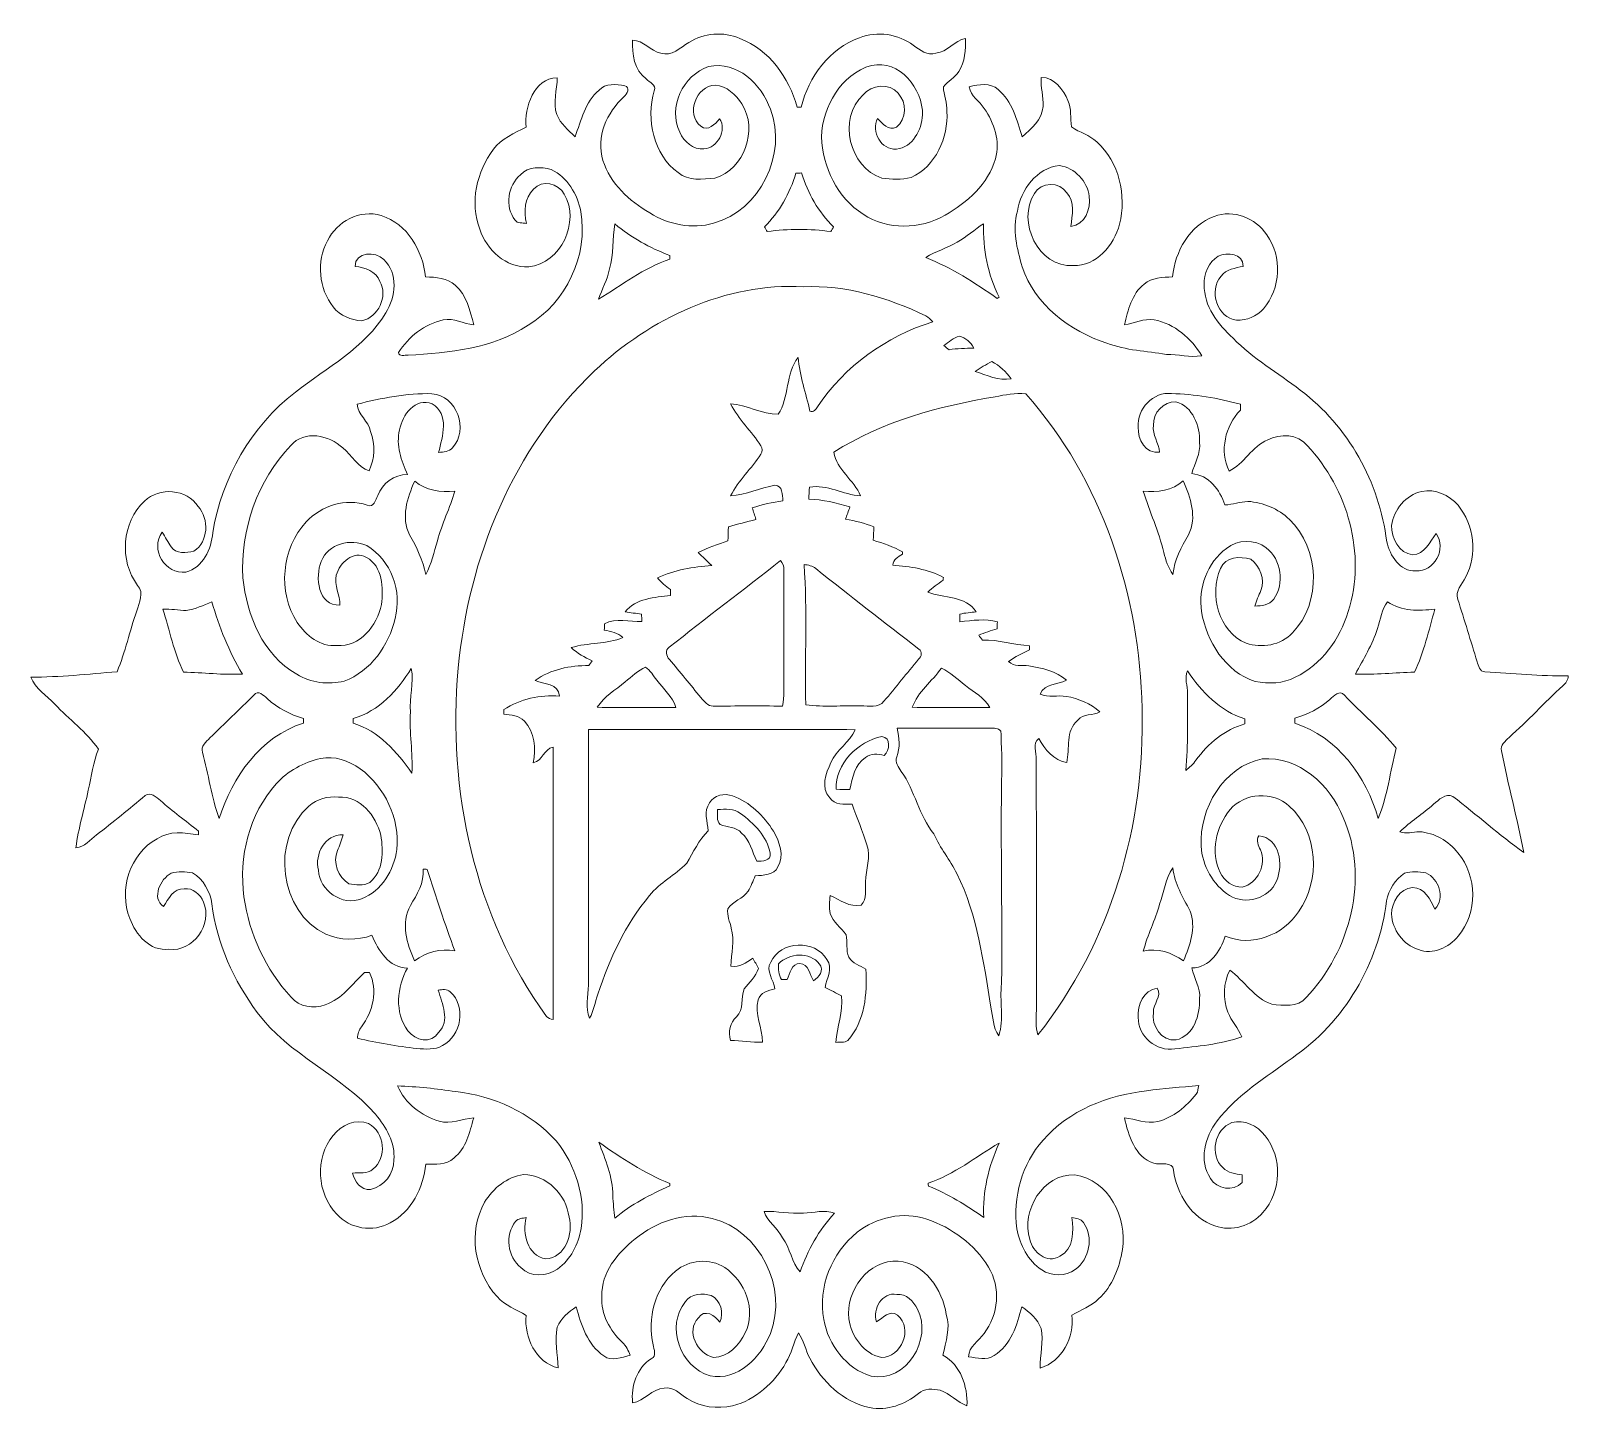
# Model space of a CAD drawing. Header units: centimetres. Extents: x -16 to 16, y -14.3 to 14.4.
import ezdxf

# ---------------------------------------------------------------- set-up
doc = ezdxf.new("R2010")
doc.units = ezdxf.units.CM
doc.header["$MEASUREMENT"] = 0
doc.layers.add('Layer 1', color=7, linetype='Continuous')

msp = doc.modelspace()

# ---------------------------------------------------------------- linework, layer by layer
at = {"layer": 'Layer 1', "color": 253, "lineweight": 9}
for points, knots in [([(-2.301, 14.11776), (-1.98702, 14.31602), (-1.57992, 14.34812), (-1.23878, 14.20137), (-1.23878, 14.20137), (-0.62707, 13.96959), (-0.22102, 13.38469), (-0.04745, 12.77297), (-0.04745, 12.77297), (-0.02734, 12.77262), (0.01358, 12.77191), (0.03404, 12.77156), (0.03404, 12.77156), (0.19032, 13.40127), (0.62212, 13.99676), (1.25077, 14.21548), (1.25077, 14.21548), (1.61801, 14.36082), (2.05158, 14.29274), (2.36696, 14.05955), (2.36696, 14.05955), (2.50313, 13.9636), (2.65694, 13.8306), (2.83615, 13.8941), (2.83615, 13.8941), (3.07745, 13.92056), (3.21857, 14.15374), (3.45034, 14.20172), (3.45034, 14.20172), (3.46092, 13.96712), (3.44399, 13.71559), (3.31135, 13.51416), (3.31135, 13.51416), (3.22809, 13.38575), (3.0898, 13.31025), (2.99138, 13.19595), (2.99138, 13.19595), (2.99737, 13.02238), (3.07569, 12.85799), (3.06617, 12.68195), (3.06617, 12.68195), (3.09333, 12.14044), (2.83439, 11.5446), (2.32216, 11.31106), (2.32216, 11.31106), (2.12531, 11.25955), (1.91364, 11.27367), (1.71326, 11.29624), (1.71326, 11.29624), (1.03099, 11.52378), (0.79075, 12.53132), (1.32168, 13.02627), (1.32168, 13.02627), (1.49666, 13.23476), (1.86743, 13.28732), (2.0484, 13.06013), (2.0484, 13.06013), (2.23714, 12.86998), (2.22938, 12.52391), (2.01595, 12.35599), (2.01595, 12.35599), (1.84732, 12.27732), (1.72526, 12.43148), (1.62119, 12.53802), (1.62119, 12.53802), (1.48925, 12.26285), (1.69457, 11.87797), (2.01595, 11.89844), (2.01595, 11.89844), (2.36167, 11.93407), (2.53418, 12.3006), (2.56099, 12.60893), (2.56099, 12.60893), (2.56205, 13.15221), (2.08721, 13.7671), (1.49595, 13.6401), (1.49595, 13.6401), (0.86236, 13.45665), (0.47678, 12.78638), (0.45737, 12.15208), (0.45737, 12.15208), (0.48489, 11.5252), (0.77946, 10.88526), (1.32415, 10.54588), (1.32415, 10.54588), (1.8265, 10.21286), (2.5116, 10.2238), (3.02595, 10.52578), (3.02595, 10.52578), (3.48597, 10.78718), (3.92835, 11.17171), (4.07264, 11.69982), (4.07264, 11.69982), (4.18553, 12.06071), (4.0483, 12.44489), (3.84298, 12.7444), (3.84298, 12.7444), (3.74209, 12.89927), (3.5537, 12.9984), (3.53148, 13.19772), (3.53148, 13.19772), (3.72657, 13.24217), (3.96787, 13.28803), (4.13085, 13.13845), (4.13085, 13.13845), (4.42154, 12.89186), (4.5242, 12.50803), (4.62791, 12.15702), (4.62791, 12.15702), (4.82476, 12.32177), (5.0449, 12.51439), (5.06677, 12.78814), (5.06677, 12.78814), (5.06712, 12.98852), (5.01597, 13.18643), (5.0269, 13.38786), (5.0269, 13.38786), (5.30454, 13.39739), (5.48516, 13.13563), (5.58253, 12.90738), (5.58253, 12.90738), (5.66437, 12.73663), (5.62451, 12.54331), (5.6552, 12.36304), (5.6552, 12.36304), (5.81854, 12.23957), (6.03303, 12.19724), (6.18225, 12.05083), (6.18225, 12.05083), (6.65286, 11.62962), (6.80173, 10.93535), (6.65638, 10.33528), (6.65638, 10.33528), (6.53997, 9.90242), (6.17484, 9.45933), (5.68942, 9.47803), (5.68942, 9.47803), (4.96587, 9.43111), (4.5122, 10.40336), (4.88474, 10.97416), (4.88474, 10.97416), (5.01456, 11.21793), (5.41531, 11.22851), (5.55783, 10.99285), (5.55783, 10.99285), (5.73458, 10.79988), (5.67213, 10.52331), (5.6418, 10.28977), (5.6418, 10.28977), (5.93742, 10.32258), (6.06195, 10.65666), (6.02315, 10.91771), (6.02315, 10.91771), (5.99175, 11.23627), (5.71941, 11.50826), (5.40649, 11.55695), (5.40649, 11.55695), (4.9313, 11.50967), (4.60145, 11.05424), (4.53196, 10.60833), (4.53196, 10.60833), (4.41378, 10.22486), (4.52702, 9.82551), (4.63073, 9.45298), (4.63073, 9.45298), (4.89567, 8.66135), (5.61922, 8.10854), (6.39427, 7.86477), (6.39427, 7.86477), (6.78903, 7.71308), (7.21589, 7.69862), (7.62899, 7.63053), (7.62899, 7.63053), (7.87488, 7.63723), (8.12006, 7.56068), (8.36453, 7.6009), (8.36453, 7.6009), (8.15075, 7.96814), (7.79692, 8.26623), (7.37429, 8.35231), (7.37429, 8.35231), (7.16156, 8.38336), (6.96365, 8.27258), (6.75587, 8.24648), (6.75587, 8.24648), (6.83207, 8.54846), (6.91038, 8.88571), (7.16474, 9.09103), (7.16474, 9.09103), (7.32807, 9.22967), (7.55491, 9.23038), (7.75705, 9.24484), (7.75705, 9.24484), (7.81244, 9.77154), (8.1056, 10.31093), (8.62453, 10.50002), (8.62453, 10.50002), (9.02564, 10.65172), (9.48919, 10.46722), (9.71708, 10.11444), (9.71708, 10.11444), (10.05046, 9.665), (10.00283, 9.00178), (9.65076, 8.57809), (9.65076, 8.57809), (9.50789, 8.42781), (9.29587, 8.33432), (9.08914, 8.33891), (9.08914, 8.33891), (8.67957, 8.39077), (8.50494, 8.95309), (8.7667, 9.25437), (8.7667, 9.25437), (8.87148, 9.40324), (9.06339, 9.42687), (9.22778, 9.46109), (9.22778, 9.46109), (9.22178, 9.7352), (8.89723, 9.75848), (8.70461, 9.6717), (8.70461, 9.6717), (8.51058, 9.54717), (8.40263, 9.31116), (8.41639, 9.08292), (8.41639, 9.08292), (8.40263, 8.63348), (8.70708, 8.25742), (9.01576, 7.96461), (9.01576, 7.96461), (9.43239, 7.5448), (9.94639, 7.2453), (10.41312, 6.88793), (10.41312, 6.88793), (11.41148, 6.14251), (12.06165, 4.9667), (12.21122, 3.7348), (12.21122, 3.7348), (12.2779, 3.45152), (12.48392, 3.10792), (12.81553, 3.12803), (12.81553, 3.12803), (13.19547, 3.0998), (13.46747, 3.59334), (13.24098, 3.90308), (13.24098, 3.90308), (13.10481, 3.73269), (13.00109, 3.47481), (12.74921, 3.4614), (12.74921, 3.4614), (12.46311, 3.49492), (12.304, 3.80995), (12.31071, 4.07241), (12.31071, 4.07241), (12.36045, 4.39909), (12.60669, 4.70953), (12.93936, 4.77797), (12.93936, 4.77797), (13.21876, 4.84358), (13.51227, 4.70459), (13.6943, 4.49434), (13.6943, 4.49434), (14.02768, 4.08017), (14.10776, 3.46528), (13.84811, 2.99397), (13.84811, 2.99397), (13.77756, 2.84933), (13.62692, 2.7114), (13.69113, 2.53607), (13.69113, 2.53607), (13.82553, 2.10427), (13.95994, 1.67176), (14.09012, 1.23855), (14.09012, 1.23855), (14.12081, 1.156), (14.14127, 1.03217), (14.2531, 1.03006), (14.2531, 1.03006), (14.8306, 0.99795), (15.40704, 0.9401), (15.9863, 0.94363), (15.9863, 0.94363), (15.97818, 0.86072), (15.93973, 0.7877), (15.872, 0.73831), (15.872, 0.73831), (15.49241, 0.388), (15.1414, 0.00806), (14.7551, -0.33519), (14.7551, -0.33519), (14.68349, -0.41351), (14.56213, -0.49112), (14.59741, -0.61424), (14.59741, -0.61424), (14.73852, -1.32227), (14.92444, -2.02147), (15.06202, -2.72985), (15.06202, -2.72985), (14.55402, -2.36225), (14.082, -1.94492), (13.58741, -1.56004), (13.58741, -1.56004), (13.42831, -1.4916), (13.29602, -1.63342), (13.18454, -1.72514), (13.18454, -1.72514), (12.96193, -1.9301), (12.69982, -2.08638), (12.48392, -2.29911), (12.48392, -2.29911), (12.61551, -2.35449), (12.75203, -2.2917), (12.88715, -2.29628), (12.88715, -2.29628), (13.20429, -2.31533), (13.4978, -2.4882), (13.69254, -2.73585), (13.69254, -2.73585), (14.09717, -3.21739), (14.10458, -3.98715), (13.69853, -4.46975), (13.69853, -4.46975), (13.50345, -4.70152), (13.17007, -4.86803), (12.87092, -4.74421), (12.87092, -4.74421), (12.55095, -4.65037), (12.32905, -4.33322), (12.30859, -4.00726), (12.30859, -4.00726), (12.32058, -3.76243), (12.47863, -3.47985), (12.74533, -3.45516), (12.74533, -3.45516), (12.99862, -3.45763), (13.12421, -3.70669), (13.21452, -3.90566), (13.21452, -3.90566), (13.43183, -3.66542), (13.29778, -3.27454), (13.02332, -3.14895), (13.02332, -3.14895), (12.87868, -3.12425), (12.72169, -3.11402), (12.58164, -3.16024), (12.58164, -3.16024), (12.38761, -3.29006), (12.2525, -3.50278), (12.2084, -3.73138), (12.2084, -3.73138), (12.05142, -5.03031), (11.32928, -6.26398), (10.24308, -7.00199), (10.24308, -7.00199), (9.7005, -7.40662), (9.10008, -7.76469), (8.68521, -8.3115), (8.68521, -8.3115), (8.43156, -8.6424), (8.29715, -9.13488), (8.54516, -9.50495), (8.54516, -9.50495), (8.68203, -9.72684), (9.01894, -9.7907), (9.20344, -9.59102), (9.20344, -9.59102), (9.20485, -9.53634), (9.20626, -9.48201), (9.20838, -9.42769), (9.20838, -9.42769), (9.06445, -9.41605), (8.90852, -9.39347), (8.80551, -9.28128), (8.80551, -9.28128), (8.5187, -9.01988), (8.62735, -8.4773), (8.99072, -8.34607), (8.99072, -8.34607), (9.24789, -8.27446), (9.52517, -8.41063), (9.6804, -8.61665), (9.6804, -8.61665), (10.0494, -9.06962), (10.02153, -9.77835), (9.63736, -10.21332), (9.63736, -10.21332), (9.40135, -10.49413), (8.98578, -10.62501), (8.63829, -10.49061), (8.63829, -10.49061), (8.1504, -10.32586), (7.84207, -9.83126), (7.77857, -9.33702), (7.77857, -9.33702), (7.76093, -9.1303), (7.50023, -9.24318), (7.36617, -9.18639), (7.36617, -9.18639), (6.96753, -9.05727), (6.84124, -8.60889), (6.75693, -8.24412), (6.75693, -8.24412), (6.988, -8.26846), (7.21272, -8.37535), (7.44837, -8.32243), (7.44837, -8.32243), (7.77434, -8.24059), (8.03998, -8.01128), (8.24847, -7.75623), (8.24847, -7.75623), (8.29151, -7.70613), (8.28833, -7.63593), (8.30174, -7.57525), (8.30174, -7.57525), (7.93873, -7.60947), (7.57431, -7.62711), (7.21413, -7.68708), (7.21413, -7.68708), (6.41367, -7.7721), (5.59982, -8.08995), (5.065, -8.7112), (5.065, -8.7112), (4.62086, -9.20438), (4.43388, -9.8997), (4.51996, -10.55234), (4.51996, -10.55234), (4.5824, -10.88572), (4.74503, -11.22086), (5.03855, -11.40818), (5.03855, -11.40818), (5.24139, -11.54753), (5.5349, -11.54718), (5.73246, -11.3976), (5.73246, -11.3976), (6.03197, -11.18875), (6.12369, -10.72309), (5.90532, -10.4257), (5.90532, -10.4257), (5.85276, -10.3435), (5.75222, -10.33362), (5.66543, -10.31704), (5.66543, -10.31704), (5.70106, -10.60067), (5.70777, -10.97109), (5.41425, -11.1249), (5.41425, -11.1249), (5.15038, -11.28753), (4.84875, -11.03635), (4.78913, -10.77495), (4.78913, -10.77495), (4.60569, -10.16993), (5.05971, -9.4164), (5.72293, -9.42945), (5.72293, -9.42945), (6.43766, -9.53246), (6.81196, -10.32515), (6.71742, -10.9852), (6.71742, -10.9852), (6.65074, -11.36267), (6.50716, -11.74544), (6.22106, -12.01214), (6.22106, -12.01214), (6.06689, -12.17018), (5.85135, -12.23686), (5.66649, -12.34939), (5.66649, -12.34939), (5.71729, -12.8073), (5.46717, -13.31424), (5.00433, -13.4483), (5.00433, -13.4483), (4.99657, -13.17313), (5.08441, -12.89761), (5.02514, -12.62456), (5.02514, -12.62456), (4.95106, -12.43194), (4.78948, -12.28483), (4.6205, -12.17442), (4.6205, -12.17442), (4.53019, -12.55083), (4.39226, -12.97134), (4.04865, -13.18971), (4.04865, -13.18971), (3.8899, -13.30577), (3.69129, -13.2324), (3.51525, -13.21299), (3.51525, -13.21299), (3.51807, -12.99709), (3.73186, -12.89161), (3.83804, -12.72898), (3.83804, -12.72898), (4.13896, -12.34304), (4.19329, -11.76731), (3.92835, -11.34891), (3.92835, -11.34891), (3.64084, -10.8769), (3.16812, -10.52765), (2.64777, -10.35196), (2.64777, -10.35196), (2.15706, -10.18757), (1.59932, -10.31069), (1.19644, -10.62678), (1.19644, -10.62678), (0.66939, -11.05329), (0.37941, -11.76872), (0.50394, -12.44076), (0.50394, -12.44076), (0.59884, -12.96323), (0.9682, -13.46699), (1.49172, -13.61586), (1.49172, -13.61586), (2.22126, -13.76685), (2.77336, -12.84328), (2.4548, -12.22416), (2.4548, -12.22416), (2.37225, -12.06082), (2.22338, -11.89219), (2.02124, -11.91724), (2.02124, -11.91724), (1.71644, -11.86221), (1.51641, -12.2231), (1.60037, -12.48662), (1.60037, -12.48662), (1.73443, -12.41713), (1.8773, -12.22204), (2.03641, -12.35257), (2.03641, -12.35257), (2.37684, -12.62738), (2.11472, -13.22993), (1.70268, -13.22922), (1.70268, -13.22922), (1.32944, -13.15267), (1.07967, -12.78613), (1.02464, -12.42595), (1.02464, -12.42595), (0.95761, -11.84386), (1.43069, -11.18523), (2.05334, -11.22721), (2.05334, -11.22721), (2.61426, -11.26954), (2.97338, -11.8234), (3.05311, -12.33669), (3.05311, -12.33669), (3.14378, -12.61927), (3.04147, -12.9029), (2.9815, -13.17913), (2.9815, -13.17913), (3.35685, -13.39009), (3.49726, -13.82471), (3.48244, -14.23393), (3.48244, -14.23393), (3.27677, -14.16055), (3.13284, -13.97958), (2.92682, -13.91079), (2.92682, -13.91079), (2.77548, -13.88256), (2.5945, -13.86493), (2.47279, -13.97958), (2.47279, -13.97958), (2.19163, -14.20712), (1.82086, -14.34753), (1.45715, -14.27203), (1.45715, -14.27203), (0.90893, -14.15209), (0.46408, -13.73369), (0.21396, -13.24368), (0.21396, -13.24368), (0.12012, -13.074), (0.09648, -12.87221), (-0.02346, -12.71663), (-0.02346, -12.71663), (-0.11695, -12.92019), (-0.16634, -13.14244), (-0.28205, -13.33611), (-0.28205, -13.33611), (-0.52194, -13.75803), (-0.9167, -14.10764), (-1.39012, -14.23746), (-1.39012, -14.23746), (-1.70939, -14.29285), (-2.06111, -14.27415), (-2.33451, -14.08259), (-2.33451, -14.08259), (-2.48268, -13.98981), (-2.6192, -13.82859), (-2.81358, -13.8681), (-2.81358, -13.8681), (-3.07252, -13.87621), (-3.22104, -14.13939), (-3.47045, -14.17043), (-3.47045, -14.17043), (-3.50679, -13.82365), (-3.38861, -13.44865), (-3.0824, -13.25568), (-3.0824, -13.25568), (-2.9621, -13.19747), (-3.02701, -13.06341), (-3.04571, -12.96499), (-3.04571, -12.96499), (-3.16953, -12.42207), (-3.01149, -11.80118), (-2.58075, -11.43323), (-2.58075, -11.43323), (-2.301, -11.19546), (-1.86355, -11.15383), (-1.55522, -11.36091), (-1.55522, -11.36091), (-1.12977, -11.6396), (-0.89659, -12.24144), (-1.12836, -12.71487), (-1.12836, -12.71487), (-1.25607, -12.96887), (-1.48079, -13.22993), (-1.78841, -13.22746), (-1.78841, -13.22746), (-2.12672, -13.1502), (-2.37014, -12.68524), (-2.10273, -12.40372), (-2.10273, -12.40372), (-1.97962, -12.21181), (-1.7496, -12.35504), (-1.65365, -12.49615), (-1.65365, -12.49615), (-1.57639, -12.2926), (-1.63107, -12.04459), (-1.83462, -11.93982), (-1.83462, -11.93982), (-2.01666, -11.89396), (-2.25408, -11.89219), (-2.3712, -12.06646), (-2.3712, -12.06646), (-2.78853, -12.57658), (-2.4795, -13.43489), (-1.85967, -13.6134), (-1.85967, -13.6134), (-1.28358, -13.72311), (-0.79358, -13.22605), (-0.60555, -12.72722), (-0.60555, -12.72722), (-0.23266, -11.78812), (-0.82709, -10.58656), (-1.8131, -10.33891), (-1.8131, -10.33891), (-2.37931, -10.19533), (-2.97903, -10.39924), (-3.41754, -10.76507), (-3.41754, -10.76507), (-3.78443, -11.05223), (-4.12415, -11.46251), (-4.11039, -11.95428), (-4.11039, -11.95428), (-4.13967, -12.32364), (-3.94141, -12.67007), (-3.68388, -12.91983), (-3.68388, -12.91983), (-3.60592, -12.99039), (-3.5523, -13.08211), (-3.52443, -13.18336), (-3.52443, -13.18336), (-3.69941, -13.22781), (-3.90755, -13.32059), (-4.07159, -13.19782), (-4.07159, -13.19782), (-4.40496, -12.9597), (-4.5489, -12.55506), (-4.64132, -12.17265), (-4.64132, -12.17265), (-4.8029, -12.28025), (-4.95635, -12.41713), (-5.03785, -12.59634), (-5.03785, -12.59634), (-5.10099, -12.8775), (-5.02409, -13.16431), (-5.01915, -13.44794), (-5.01915, -13.44794), (-5.49011, -13.32518), (-5.72894, -12.81047), (-5.68519, -12.35468), (-5.68519, -12.35468), (-5.88875, -12.22698), (-6.13005, -12.15148), (-6.2895, -11.9624), (-6.2895, -11.9624), (-6.76081, -11.44522), (-6.90157, -10.61831), (-6.54738, -9.99989), (-6.54738, -9.99989), (-6.37205, -9.71167), (-6.08242, -9.4739), (-5.74164, -9.42592), (-5.74164, -9.42592), (-5.25939, -9.42875), (-4.8484, -9.83726), (-4.79267, -10.30963), (-4.79267, -10.30963), (-4.69565, -10.65712), (-4.87063, -11.15559), (-5.27844, -11.17888), (-5.27844, -11.17888), (-5.66191, -11.10832), (-5.77127, -10.64971), (-5.68061, -10.32021), (-5.68061, -10.32021), (-5.75822, -10.3368), (-5.85382, -10.3308), (-5.90462, -10.40418), (-5.90462, -10.40418), (-6.1364, -10.68463), (-6.07078, -11.13619), (-5.79173, -11.36091), (-5.79173, -11.36091), (-5.59277, -11.56093), (-5.25269, -11.55353), (-5.03326, -11.39054), (-5.03326, -11.39054), (-4.75598, -11.19651), (-4.60146, -10.8702), (-4.53831, -10.54529), (-4.53831, -10.54529), (-4.44306, -9.90147), (-4.65261, -9.22907), (-5.05972, -8.72707), (-5.05972, -8.72707), (-5.58888, -8.13193), (-6.36394, -7.78586), (-7.14816, -7.70155), (-7.14816, -7.70155), (-7.54857, -7.63769), (-7.95355, -7.59606), (-8.3589, -7.58231), (-8.3589, -7.58231), (-8.20473, -7.94179), (-7.86289, -8.20849), (-7.49106, -8.31503), (-7.49106, -8.31503), (-7.24765, -8.38699), (-7.01552, -8.26317), (-6.77528, -8.24659), (-6.77528, -8.24659), (-6.85606, -8.54715), (-6.93438, -8.88053), (-7.18908, -9.08514), (-7.18908, -9.08514), (-7.34678, -9.2266), (-7.57185, -9.21108), (-7.7687, -9.20967), (-7.7687, -9.20967), (-7.8322, -9.69545), (-8.05692, -10.1978), (-8.51271, -10.43063), (-8.51271, -10.43063), (-8.86795, -10.62995), (-9.35055, -10.55834), (-9.61972, -10.24895), (-9.61972, -10.24895), (-10.04165, -9.81715), (-10.07657, -9.08091), (-9.70016, -8.61065), (-9.70016, -8.61065), (-9.52977, -8.40146), (-9.22602, -8.24976), (-8.96144, -8.36688), (-8.96144, -8.36688), (-8.62665, -8.53975), (-8.56809, -9.08267), (-8.87148, -9.31339), (-8.87148, -9.31339), (-8.98896, -9.41463), (-9.1537, -9.38465), (-9.29658, -9.39347), (-9.29658, -9.39347), (-9.25389, -9.56774), (-9.12301, -9.75859), (-8.92052, -9.73425), (-8.92052, -9.73425), (-8.64218, -9.67992), (-8.42769, -9.4044), (-8.4351, -9.12148), (-8.4351, -9.12148), (-8.40123, -8.76235), (-8.59596, -8.43709), (-8.81574, -8.17109), (-8.81574, -8.17109), (-9.53858, -7.3523), (-10.62091, -6.9406), (-11.27743, -6.05337), (-11.27743, -6.05337), (-11.76532, -5.39297), (-12.11951, -4.61686), (-12.21793, -3.797), (-12.21793, -3.797), (-12.2578, -3.54124), (-12.39256, -3.2823), (-12.62327, -3.15142), (-12.62327, -3.15142), (-12.76862, -3.12249), (-12.92419, -3.11755), (-13.06813, -3.15565), (-13.06813, -3.15565), (-13.29002, -3.28265), (-13.48299, -3.67), (-13.22405, -3.85098), (-13.22405, -3.85098), (-13.12492, -3.69117), (-13.01838, -3.46856), (-12.79613, -3.48338), (-12.79613, -3.48338), (-12.61198, -3.45763), (-12.46029, -3.5998), (-12.39397, -3.75925), (-12.39397, -3.75925), (-12.19747, -4.21293), (-12.6134, -4.80595), (-13.11363, -4.74033), (-13.11363, -4.74033), (-13.50592, -4.78513), (-13.80755, -4.44012), (-13.92573, -4.1018), (-13.92573, -4.1018), (-14.16738, -3.50949), (-13.92538, -2.75348), (-13.35882, -2.44198), (-13.35882, -2.44198), (-13.10411, -2.27265), (-12.78308, -2.31251), (-12.49804, -2.36261), (-12.49804, -2.36261), (-12.49874, -2.3432), (-12.49945, -2.30405), (-12.50015, -2.28464), (-12.50015, -2.28464), (-12.7605, -2.06804), (-13.03885, -1.87366), (-13.29038, -1.64647), (-13.29038, -1.64647), (-13.3761, -1.57873), (-13.49287, -1.45773), (-13.60576, -1.54416), (-13.60576, -1.54416), (-13.94125, -1.81933), (-14.27392, -2.09908), (-14.61858, -2.36367), (-14.61858, -2.36367), (-14.75405, -2.4635), (-14.86694, -2.61308), (-15.04615, -2.63248), (-15.04615, -2.63248), (-14.99958, -2.22502), (-14.87258, -1.83203), (-14.79074, -1.43092), (-14.79074, -1.43092), (-14.72089, -1.14693), (-14.68561, -0.85307), (-14.58048, -0.57861), (-14.58048, -0.57861), (-14.82955, -0.22054), (-15.18903, 0.04263), (-15.48712, 0.35731), (-15.48712, 0.35731), (-15.66034, 0.53652), (-15.89105, 0.6801), (-15.9863, 0.91893), (-15.9863, 0.91893), (-15.38623, 0.91893), (-14.78721, 0.97785), (-14.19031, 1.03253), (-14.19031, 1.03253), (-14.01922, 1.44069), (-13.92926, 1.87743), (-13.78285, 2.29477), (-13.78285, 2.29477), (-13.73629, 2.46445), (-13.62128, 2.67188), (-13.76416, 2.8264), (-13.76416, 2.8264), (-14.15045, 3.34075), (-14.09224, 4.14015), (-13.61917, 4.58006), (-13.61917, 4.58006), (-13.31225, 4.87992), (-12.74181, 4.83124), (-12.50368, 4.46788), (-12.50368, 4.46788), (-12.27826, 4.20153), (-12.28602, 3.73869), (-12.59293, 3.5376), (-12.59293, 3.5376), (-12.74886, 3.50444), (-12.96688, 3.47481), (-13.06742, 3.63073), (-13.06742, 3.63073), (-13.13586, 3.7274), (-13.18772, 3.83393), (-13.25298, 3.93236), (-13.25298, 3.93236), (-13.51545, 3.58382), (-13.18842, 3.0363), (-12.76015, 3.1051), (-12.76015, 3.1051), (-12.40737, 3.19435), (-12.22322, 3.58487), (-12.20241, 3.92284), (-12.20241, 3.92284), (-12.01156, 5.06054), (-11.40548, 6.14216), (-10.48297, 6.8456), (-10.48297, 6.8456), (-9.82751, 7.35677), (-9.04046, 7.76212), (-8.60161, 8.4966), (-8.60161, 8.4966), (-8.39488, 8.82327), (-8.33879, 9.31787), (-8.64641, 9.60185), (-8.64641, 9.60185), (-8.8101, 9.78212), (-9.2426, 9.76907), (-9.2419, 9.46074), (-9.2419, 9.46074), (-9.03588, 9.43675), (-8.80798, 9.35808), (-8.72543, 9.14783), (-8.72543, 9.14783), (-8.55363, 8.83738), (-8.75824, 8.40241), (-9.10185, 8.33009), (-9.10185, 8.33009), (-9.32551, 8.34032), (-9.55658, 8.43451), (-9.69487, 8.61654), (-9.69487, 8.61654), (-9.99825, 8.99931), (-10.04976, 9.56234), (-9.81622, 9.99273), (-9.81622, 9.99273), (-9.62325, 10.39595), (-9.13889, 10.6563), (-8.69933, 10.51555), (-8.69933, 10.51555), (-8.14582, 10.35009), (-7.83855, 9.78494), (-7.7747, 9.24131), (-7.7747, 9.24131), (-7.56268, 9.23602), (-7.3249, 9.22403), (-7.16086, 9.07057), (-7.16086, 9.07057), (-6.92521, 8.86137), (-6.84618, 8.54105), (-6.77387, 8.24718), (-6.77387, 8.24718), (-6.98941, 8.26059), (-7.18908, 8.40064), (-7.40816, 8.34596), (-7.40816, 8.34596), (-7.79622, 8.26623), (-8.12959, 7.99671), (-8.3409, 7.66863), (-8.3409, 7.66863), (-8.33103, 7.57162), (-8.20579, 7.62453), (-8.13947, 7.61113), (-8.13947, 7.61113), (-7.28363, 7.66616), (-6.38052, 7.74836), (-5.64568, 8.23519), (-5.64568, 8.23519), (-4.85052, 8.71109), (-4.38732, 9.68758), (-4.54748, 10.60374), (-4.54748, 10.60374), (-4.62016, 10.95934), (-4.82477, 11.316), (-5.16273, 11.4751), (-5.16273, 11.4751), (-5.37334, 11.53402), (-5.63863, 11.54178), (-5.79914, 11.36715), (-5.79914, 11.36715), (-6.06972, 11.14596), (-6.13252, 10.70393), (-5.91732, 10.42559), (-5.91732, 10.42559), (-5.86476, 10.34727), (-5.76069, 10.36914), (-5.68025, 10.35574), (-5.68025, 10.35574), (-5.72894, 10.59986), (-5.72259, 10.87961), (-5.52927, 11.06306), (-5.52927, 11.06306), (-5.35887, 11.27543), (-5.0061, 11.18935), (-4.89144, 10.9611), (-4.89144, 10.9611), (-4.55913, 10.3949), (-4.9553, 9.51577), (-5.63157, 9.45333), (-5.63157, 9.45333), (-6.10288, 9.41911), (-6.50928, 9.80752), (-6.64828, 10.23403), (-6.64828, 10.23403), (-6.86065, 10.78754), (-6.7153, 11.43206), (-6.36464, 11.89632), (-6.36464, 11.89632), (-6.19743, 12.12315), (-5.93143, 12.23287), (-5.68696, 12.35352), (-5.68696, 12.35352), (-5.72082, 12.76556), (-5.52927, 13.36987), (-5.04067, 13.38504), (-5.04067, 13.38504), (-5.03255, 13.12892), (-5.1405, 12.8661), (-5.04525, 12.61669), (-5.04525, 12.61669), (-4.97364, 12.42619), (-4.80925, 12.2939), (-4.66708, 12.15667), (-4.66708, 12.15667), (-4.53796, 12.49533), (-4.45858, 12.87916), (-4.16931, 13.1261), (-4.16931, 13.1261), (-4.03102, 13.27286), (-3.81018, 13.24887), (-3.63026, 13.21782), (-3.63026, 13.21782), (-3.51526, 13.18113), (-3.58123, 13.04073), (-3.65037, 12.98922), (-3.65037, 12.98922), (-4.00703, 12.66432), (-4.23704, 12.14538), (-4.08746, 11.6656), (-4.08746, 11.6656), (-3.94141, 11.17947), (-3.53607, 10.82387), (-3.11344, 10.57093), (-3.11344, 10.57093), (-2.72327, 10.33034), (-2.23291, 10.22662), (-1.787, 10.36032), (-1.787, 10.36032), (-0.82003, 10.62032), (-0.24536, 11.79825), (-0.60237, 12.72676), (-0.60237, 12.72676), (-0.79111, 13.24393), (-1.29664, 13.74875), (-1.89213, 13.61399), (-1.89213, 13.61399), (-2.41847, 13.44007), (-2.74867, 12.75992), (-2.48762, 12.25086), (-2.48762, 12.25086), (-2.40859, 12.05225), (-2.20892, 11.8808), (-1.98597, 11.90267), (-1.98597, 11.90267), (-1.7048, 11.92666), (-1.49843, 12.29178), (-1.66353, 12.53202), (-1.66353, 12.53202), (-1.7549, 12.41525), (-1.89812, 12.2618), (-2.0537, 12.37327), (-2.0537, 12.37327), (-2.37367, 12.6368), (-2.15142, 13.20795), (-1.75207, 13.23088), (-1.75207, 13.23088), (-1.5136, 13.21606), (-1.32345, 13.02909), (-1.19821, 12.83894), (-1.19821, 12.83894), (-0.85602, 12.30095), (-1.14741, 11.48145), (-1.76019, 11.29342), (-1.76019, 11.29342), (-2.01489, 11.27649), (-2.31228, 11.22922), (-2.52183, 11.4109), (-2.52183, 11.4109), (-3.04571, 11.78907), (-3.19141, 12.51721), (-3.02031, 13.11446), (-3.02031, 13.11446), (-2.96951, 13.23582), (-3.12508, 13.28591), (-3.19141, 13.35788), (-3.19141, 13.35788), (-3.43588, 13.5452), (-3.48351, 13.8747), (-3.47539, 14.16292), (-3.47539, 14.16292), (-3.24221, 14.16574), (-3.10498, 13.93326), (-2.88273, 13.89622), (-2.88273, 13.89622), (-2.65624, 13.81367), (-2.48021, 14.01757), (-2.301, 14.11776), (-2.301, 14.11776), (-2.301, 14.11776), (-2.301, 14.11776), (-2.301, 14.11776)], [0, 0, 0, 0, 0.00359712, 0.00359712, 0.00359712, 0.00359712, 0.00719424, 0.00719424, 0.00719424, 0.00719424, 0.01079137, 0.01079137, 0.01079137, 0.01079137, 0.01438849, 0.01438849, 0.01438849, 0.01438849, 0.01798561, 0.01798561, 0.01798561, 0.01798561, 0.02158273, 0.02158273, 0.02158273, 0.02158273, 0.02517986, 0.02517986, 0.02517986, 0.02517986, 0.02877698, 0.02877698, 0.02877698, 0.02877698, 0.0323741, 0.0323741, 0.0323741, 0.0323741, 0.03597122, 0.03597122, 0.03597122, 0.03597122, 0.03956835, 0.03956835, 0.03956835, 0.03956835, 0.04316547, 0.04316547, 0.04316547, 0.04316547, 0.04676259, 0.04676259, 0.04676259, 0.04676259, 0.05035971, 0.05035971, 0.05035971, 0.05035971, 0.05395683, 0.05395683, 0.05395683, 0.05395683, 0.05755396, 0.05755396, 0.05755396, 0.05755396, 0.06115108, 0.06115108, 0.06115108, 0.06115108, 0.0647482, 0.0647482, 0.0647482, 0.0647482, 0.06834532, 0.06834532, 0.06834532, 0.06834532, 0.07194245, 0.07194245, 0.07194245, 0.07194245, 0.07553957, 0.07553957, 0.07553957, 0.07553957, 0.07913669, 0.07913669, 0.07913669, 0.07913669, 0.08273381, 0.08273381, 0.08273381, 0.08273381, 0.08633094, 0.08633094, 0.08633094, 0.08633094, 0.08992806, 0.08992806, 0.08992806, 0.08992806, 0.09352518, 0.09352518, 0.09352518, 0.09352518, 0.0971223, 0.0971223, 0.0971223, 0.0971223, 0.10071942, 0.10071942, 0.10071942, 0.10071942, 0.10431655, 0.10431655, 0.10431655, 0.10431655, 0.10791367, 0.10791367, 0.10791367, 0.10791367, 0.11151079, 0.11151079, 0.11151079, 0.11151079, 0.11510791, 0.11510791, 0.11510791, 0.11510791, 0.11870504, 0.11870504, 0.11870504, 0.11870504, 0.12230216, 0.12230216, 0.12230216, 0.12230216, 0.12589928, 0.12589928, 0.12589928, 0.12589928, 0.1294964, 0.1294964, 0.1294964, 0.1294964, 0.13309353, 0.13309353, 0.13309353, 0.13309353, 0.13669065, 0.13669065, 0.13669065, 0.13669065, 0.14028777, 0.14028777, 0.14028777, 0.14028777, 0.14388489, 0.14388489, 0.14388489, 0.14388489, 0.14748201, 0.14748201, 0.14748201, 0.14748201, 0.15107914, 0.15107914, 0.15107914, 0.15107914, 0.15467626, 0.15467626, 0.15467626, 0.15467626, 0.15827338, 0.15827338, 0.15827338, 0.15827338, 0.1618705, 0.1618705, 0.1618705, 0.1618705, 0.16546763, 0.16546763, 0.16546763, 0.16546763, 0.16906475, 0.16906475, 0.16906475, 0.16906475, 0.17266187, 0.17266187, 0.17266187, 0.17266187, 0.17625899, 0.17625899, 0.17625899, 0.17625899, 0.17985612, 0.17985612, 0.17985612, 0.17985612, 0.18345324, 0.18345324, 0.18345324, 0.18345324, 0.18705036, 0.18705036, 0.18705036, 0.18705036, 0.19064748, 0.19064748, 0.19064748, 0.19064748, 0.1942446, 0.1942446, 0.1942446, 0.1942446, 0.19784173, 0.19784173, 0.19784173, 0.19784173, 0.20143885, 0.20143885, 0.20143885, 0.20143885, 0.20503597, 0.20503597, 0.20503597, 0.20503597, 0.20863309, 0.20863309, 0.20863309, 0.20863309, 0.21223022, 0.21223022, 0.21223022, 0.21223022, 0.21582734, 0.21582734, 0.21582734, 0.21582734, 0.21942446, 0.21942446, 0.21942446, 0.21942446, 0.22302158, 0.22302158, 0.22302158, 0.22302158, 0.22661871, 0.22661871, 0.22661871, 0.22661871, 0.23021583, 0.23021583, 0.23021583, 0.23021583, 0.23381295, 0.23381295, 0.23381295, 0.23381295, 0.23741007, 0.23741007, 0.23741007, 0.23741007, 0.24100719, 0.24100719, 0.24100719, 0.24100719, 0.24460432, 0.24460432, 0.24460432, 0.24460432, 0.24820144, 0.24820144, 0.24820144, 0.24820144, 0.25179856, 0.25179856, 0.25179856, 0.25179856, 0.25539568, 0.25539568, 0.25539568, 0.25539568, 0.25899281, 0.25899281, 0.25899281, 0.25899281, 0.26258993, 0.26258993, 0.26258993, 0.26258993, 0.26618705, 0.26618705, 0.26618705, 0.26618705, 0.26978417, 0.26978417, 0.26978417, 0.26978417, 0.27338129, 0.27338129, 0.27338129, 0.27338129, 0.27697842, 0.27697842, 0.27697842, 0.27697842, 0.28057554, 0.28057554, 0.28057554, 0.28057554, 0.28417266, 0.28417266, 0.28417266, 0.28417266, 0.28776978, 0.28776978, 0.28776978, 0.28776978, 0.29136691, 0.29136691, 0.29136691, 0.29136691, 0.29496403, 0.29496403, 0.29496403, 0.29496403, 0.29856115, 0.29856115, 0.29856115, 0.29856115, 0.30215827, 0.30215827, 0.30215827, 0.30215827, 0.3057554, 0.3057554, 0.3057554, 0.3057554, 0.30935252, 0.30935252, 0.30935252, 0.30935252, 0.31294964, 0.31294964, 0.31294964, 0.31294964, 0.31654676, 0.31654676, 0.31654676, 0.31654676, 0.32014388, 0.32014388, 0.32014388, 0.32014388, 0.32374101, 0.32374101, 0.32374101, 0.32374101, 0.32733813, 0.32733813, 0.32733813, 0.32733813, 0.33093525, 0.33093525, 0.33093525, 0.33093525, 0.33453237, 0.33453237, 0.33453237, 0.33453237, 0.3381295, 0.3381295, 0.3381295, 0.3381295, 0.34172662, 0.34172662, 0.34172662, 0.34172662, 0.34532374, 0.34532374, 0.34532374, 0.34532374, 0.34892086, 0.34892086, 0.34892086, 0.34892086, 0.35251799, 0.35251799, 0.35251799, 0.35251799, 0.35611511, 0.35611511, 0.35611511, 0.35611511, 0.35971223, 0.35971223, 0.35971223, 0.35971223, 0.36330935, 0.36330935, 0.36330935, 0.36330935, 0.36690647, 0.36690647, 0.36690647, 0.36690647, 0.3705036, 0.3705036, 0.3705036, 0.3705036, 0.37410072, 0.37410072, 0.37410072, 0.37410072, 0.37769784, 0.37769784, 0.37769784, 0.37769784, 0.38129496, 0.38129496, 0.38129496, 0.38129496, 0.38489209, 0.38489209, 0.38489209, 0.38489209, 0.38848921, 0.38848921, 0.38848921, 0.38848921, 0.39208633, 0.39208633, 0.39208633, 0.39208633, 0.39568345, 0.39568345, 0.39568345, 0.39568345, 0.39928058, 0.39928058, 0.39928058, 0.39928058, 0.4028777, 0.4028777, 0.4028777, 0.4028777, 0.40647482, 0.40647482, 0.40647482, 0.40647482, 0.41007194, 0.41007194, 0.41007194, 0.41007194, 0.41366906, 0.41366906, 0.41366906, 0.41366906, 0.41726619, 0.41726619, 0.41726619, 0.41726619, 0.42086331, 0.42086331, 0.42086331, 0.42086331, 0.42446043, 0.42446043, 0.42446043, 0.42446043, 0.42805755, 0.42805755, 0.42805755, 0.42805755, 0.43165468, 0.43165468, 0.43165468, 0.43165468, 0.4352518, 0.4352518, 0.4352518, 0.4352518, 0.43884892, 0.43884892, 0.43884892, 0.43884892, 0.44244604, 0.44244604, 0.44244604, 0.44244604, 0.44604317, 0.44604317, 0.44604317, 0.44604317, 0.44964029, 0.44964029, 0.44964029, 0.44964029, 0.45323741, 0.45323741, 0.45323741, 0.45323741, 0.45683453, 0.45683453, 0.45683453, 0.45683453, 0.46043165, 0.46043165, 0.46043165, 0.46043165, 0.46402878, 0.46402878, 0.46402878, 0.46402878, 0.4676259, 0.4676259, 0.4676259, 0.4676259, 0.47122302, 0.47122302, 0.47122302, 0.47122302, 0.47482014, 0.47482014, 0.47482014, 0.47482014, 0.47841727, 0.47841727, 0.47841727, 0.47841727, 0.48201439, 0.48201439, 0.48201439, 0.48201439, 0.48561151, 0.48561151, 0.48561151, 0.48561151, 0.48920863, 0.48920863, 0.48920863, 0.48920863, 0.49280576, 0.49280576, 0.49280576, 0.49280576, 0.49640288, 0.49640288, 0.49640288, 0.49640288, 0.5, 0.5, 0.5, 0.5, 0.50359712, 0.50359712, 0.50359712, 0.50359712, 0.50719424, 0.50719424, 0.50719424, 0.50719424, 0.51079137, 0.51079137, 0.51079137, 0.51079137, 0.51438849, 0.51438849, 0.51438849, 0.51438849, 0.51798561, 0.51798561, 0.51798561, 0.51798561, 0.52158273, 0.52158273, 0.52158273, 0.52158273, 0.52517986, 0.52517986, 0.52517986, 0.52517986, 0.52877698, 0.52877698, 0.52877698, 0.52877698, 0.5323741, 0.5323741, 0.5323741, 0.5323741, 0.53597122, 0.53597122, 0.53597122, 0.53597122, 0.53956835, 0.53956835, 0.53956835, 0.53956835, 0.54316547, 0.54316547, 0.54316547, 0.54316547, 0.54676259, 0.54676259, 0.54676259, 0.54676259, 0.55035971, 0.55035971, 0.55035971, 0.55035971, 0.55395683, 0.55395683, 0.55395683, 0.55395683, 0.55755396, 0.55755396, 0.55755396, 0.55755396, 0.56115108, 0.56115108, 0.56115108, 0.56115108, 0.5647482, 0.5647482, 0.5647482, 0.5647482, 0.56834532, 0.56834532, 0.56834532, 0.56834532, 0.57194245, 0.57194245, 0.57194245, 0.57194245, 0.57553957, 0.57553957, 0.57553957, 0.57553957, 0.57913669, 0.57913669, 0.57913669, 0.57913669, 0.58273381, 0.58273381, 0.58273381, 0.58273381, 0.58633094, 0.58633094, 0.58633094, 0.58633094, 0.58992806, 0.58992806, 0.58992806, 0.58992806, 0.59352518, 0.59352518, 0.59352518, 0.59352518, 0.5971223, 0.5971223, 0.5971223, 0.5971223, 0.60071942, 0.60071942, 0.60071942, 0.60071942, 0.60431655, 0.60431655, 0.60431655, 0.60431655, 0.60791367, 0.60791367, 0.60791367, 0.60791367, 0.61151079, 0.61151079, 0.61151079, 0.61151079, 0.61510791, 0.61510791, 0.61510791, 0.61510791, 0.61870504, 0.61870504, 0.61870504, 0.61870504, 0.62230216, 0.62230216, 0.62230216, 0.62230216, 0.62589928, 0.62589928, 0.62589928, 0.62589928, 0.6294964, 0.6294964, 0.6294964, 0.6294964, 0.63309353, 0.63309353, 0.63309353, 0.63309353, 0.63669065, 0.63669065, 0.63669065, 0.63669065, 0.64028777, 0.64028777, 0.64028777, 0.64028777, 0.64388489, 0.64388489, 0.64388489, 0.64388489, 0.64748201, 0.64748201, 0.64748201, 0.64748201, 0.65107914, 0.65107914, 0.65107914, 0.65107914, 0.65467626, 0.65467626, 0.65467626, 0.65467626, 0.65827338, 0.65827338, 0.65827338, 0.65827338, 0.6618705, 0.6618705, 0.6618705, 0.6618705, 0.66546763, 0.66546763, 0.66546763, 0.66546763, 0.66906475, 0.66906475, 0.66906475, 0.66906475, 0.67266187, 0.67266187, 0.67266187, 0.67266187, 0.67625899, 0.67625899, 0.67625899, 0.67625899, 0.67985612, 0.67985612, 0.67985612, 0.67985612, 0.68345324, 0.68345324, 0.68345324, 0.68345324, 0.68705036, 0.68705036, 0.68705036, 0.68705036, 0.69064748, 0.69064748, 0.69064748, 0.69064748, 0.6942446, 0.6942446, 0.6942446, 0.6942446, 0.69784173, 0.69784173, 0.69784173, 0.69784173, 0.70143885, 0.70143885, 0.70143885, 0.70143885, 0.70503597, 0.70503597, 0.70503597, 0.70503597, 0.70863309, 0.70863309, 0.70863309, 0.70863309, 0.71223022, 0.71223022, 0.71223022, 0.71223022, 0.71582734, 0.71582734, 0.71582734, 0.71582734, 0.71942446, 0.71942446, 0.71942446, 0.71942446, 0.72302158, 0.72302158, 0.72302158, 0.72302158, 0.72661871, 0.72661871, 0.72661871, 0.72661871, 0.73021583, 0.73021583, 0.73021583, 0.73021583, 0.73381295, 0.73381295, 0.73381295, 0.73381295, 0.73741007, 0.73741007, 0.73741007, 0.73741007, 0.74100719, 0.74100719, 0.74100719, 0.74100719, 0.74460432, 0.74460432, 0.74460432, 0.74460432, 0.74820144, 0.74820144, 0.74820144, 0.74820144, 0.75179856, 0.75179856, 0.75179856, 0.75179856, 0.75539568, 0.75539568, 0.75539568, 0.75539568, 0.75899281, 0.75899281, 0.75899281, 0.75899281, 0.76258993, 0.76258993, 0.76258993, 0.76258993, 0.76618705, 0.76618705, 0.76618705, 0.76618705, 0.76978417, 0.76978417, 0.76978417, 0.76978417, 0.77338129, 0.77338129, 0.77338129, 0.77338129, 0.77697842, 0.77697842, 0.77697842, 0.77697842, 0.78057554, 0.78057554, 0.78057554, 0.78057554, 0.78417266, 0.78417266, 0.78417266, 0.78417266, 0.78776978, 0.78776978, 0.78776978, 0.78776978, 0.79136691, 0.79136691, 0.79136691, 0.79136691, 0.79496403, 0.79496403, 0.79496403, 0.79496403, 0.79856115, 0.79856115, 0.79856115, 0.79856115, 0.80215827, 0.80215827, 0.80215827, 0.80215827, 0.8057554, 0.8057554, 0.8057554, 0.8057554, 0.80935252, 0.80935252, 0.80935252, 0.80935252, 0.81294964, 0.81294964, 0.81294964, 0.81294964, 0.81654676, 0.81654676, 0.81654676, 0.81654676, 0.82014388, 0.82014388, 0.82014388, 0.82014388, 0.82374101, 0.82374101, 0.82374101, 0.82374101, 0.82733813, 0.82733813, 0.82733813, 0.82733813, 0.83093525, 0.83093525, 0.83093525, 0.83093525, 0.83453237, 0.83453237, 0.83453237, 0.83453237, 0.8381295, 0.8381295, 0.8381295, 0.8381295, 0.84172662, 0.84172662, 0.84172662, 0.84172662, 0.84532374, 0.84532374, 0.84532374, 0.84532374, 0.84892086, 0.84892086, 0.84892086, 0.84892086, 0.85251799, 0.85251799, 0.85251799, 0.85251799, 0.85611511, 0.85611511, 0.85611511, 0.85611511, 0.85971223, 0.85971223, 0.85971223, 0.85971223, 0.86330935, 0.86330935, 0.86330935, 0.86330935, 0.86690647, 0.86690647, 0.86690647, 0.86690647, 0.8705036, 0.8705036, 0.8705036, 0.8705036, 0.87410072, 0.87410072, 0.87410072, 0.87410072, 0.87769784, 0.87769784, 0.87769784, 0.87769784, 0.88129496, 0.88129496, 0.88129496, 0.88129496, 0.88489209, 0.88489209, 0.88489209, 0.88489209, 0.88848921, 0.88848921, 0.88848921, 0.88848921, 0.89208633, 0.89208633, 0.89208633, 0.89208633, 0.89568345, 0.89568345, 0.89568345, 0.89568345, 0.89928058, 0.89928058, 0.89928058, 0.89928058, 0.9028777, 0.9028777, 0.9028777, 0.9028777, 0.90647482, 0.90647482, 0.90647482, 0.90647482, 0.91007194, 0.91007194, 0.91007194, 0.91007194, 0.91366906, 0.91366906, 0.91366906, 0.91366906, 0.91726619, 0.91726619, 0.91726619, 0.91726619, 0.92086331, 0.92086331, 0.92086331, 0.92086331, 0.92446043, 0.92446043, 0.92446043, 0.92446043, 0.92805755, 0.92805755, 0.92805755, 0.92805755, 0.93165468, 0.93165468, 0.93165468, 0.93165468, 0.9352518, 0.9352518, 0.9352518, 0.9352518, 0.93884892, 0.93884892, 0.93884892, 0.93884892, 0.94244604, 0.94244604, 0.94244604, 0.94244604, 0.94604317, 0.94604317, 0.94604317, 0.94604317, 0.94964029, 0.94964029, 0.94964029, 0.94964029, 0.95323741, 0.95323741, 0.95323741, 0.95323741, 0.95683453, 0.95683453, 0.95683453, 0.95683453, 0.96043165, 0.96043165, 0.96043165, 0.96043165, 0.96402878, 0.96402878, 0.96402878, 0.96402878, 0.9676259, 0.9676259, 0.9676259, 0.9676259, 0.97122302, 0.97122302, 0.97122302, 0.97122302, 0.97482014, 0.97482014, 0.97482014, 0.97482014, 0.97841727, 0.97841727, 0.97841727, 0.97841727, 0.98201439, 0.98201439, 0.98201439, 0.98201439, 0.98561151, 0.98561151, 0.98561151, 0.98561151, 0.98920863, 0.98920863, 0.98920863, 0.98920863, 0.99280576, 0.99280576, 0.99280576, 0.99280576, 1, 1, 1, 1]), ([(-0.0732, 11.3989), (-0.19773, 10.98015), (-0.42034, 10.59104), (-0.73043, 10.28236), (-0.73043, 10.28236), (-0.71597, 10.25802), (-0.68633, 10.20969), (-0.67152, 10.1857), (-0.67152, 10.1857), (-0.23195, 10.24638), (0.2136, 10.24144), (0.65352, 10.1864), (0.65352, 10.1864), (0.66763, 10.21004), (0.69585, 10.25731), (0.70996, 10.2813), (0.70996, 10.2813), (0.39246, 10.58857), (0.17303, 10.98368), (0.0418, 11.40314), (0.0418, 11.40314), (0.00335, 11.40172), (-0.0351, 11.40031), (-0.0732, 11.3989), (-0.0732, 11.3989), (-0.0732, 11.3989), (-0.0732, 11.3989), (-0.0732, 11.3989)], [0, 0, 0, 0, 0.125, 0.125, 0.125, 0.125, 0.25, 0.25, 0.25, 0.25, 0.375, 0.375, 0.375, 0.375, 0.5, 0.5, 0.5, 0.5, 0.625, 0.625, 0.625, 0.625, 0.75, 0.75, 0.75, 0.75, 1, 1, 1, 1]), ([(-3.84228, 10.34233), (-3.88814, 10.03118), (-3.86027, 9.71086), (-3.95058, 9.40641), (-3.95058, 9.40641), (-3.99221, 9.18452), (-4.10792, 8.98837), (-4.18201, 8.77741), (-4.18201, 8.77741), (-3.69694, 9.07233), (-3.23833, 9.42899), (-2.69399, 9.61173), (-2.69399, 9.61173), (-2.69434, 9.63783), (-2.6947, 9.66359), (-2.6947, 9.68934), (-2.6947, 9.68934), (-3.1138, 9.83715), (-3.49621, 10.06575), (-3.84228, 10.34233), (-3.84228, 10.34233), (-3.84228, 10.34233), (-3.84228, 10.34233), (-3.84228, 10.34233)], [0, 0, 0, 0, 0.14285714, 0.14285714, 0.14285714, 0.14285714, 0.28571429, 0.28571429, 0.28571429, 0.28571429, 0.42857143, 0.42857143, 0.42857143, 0.42857143, 0.57142857, 0.57142857, 0.57142857, 0.57142857, 0.71428571, 0.71428571, 0.71428571, 0.71428571, 1, 1, 1, 1]), ([(3.27924, 9.96627), (3.07146, 9.83892), (2.83192, 9.77577), (2.62519, 9.6463), (2.62519, 9.6463), (3.1593, 9.43287), (3.64754, 9.12454), (4.11321, 8.79082), (4.11321, 8.79082), (4.12274, 8.79752), (4.14178, 8.81092), (4.15131, 8.81763), (4.15131, 8.81763), (3.9153, 9.29), (3.81088, 9.82128), (3.82958, 10.34762), (3.82958, 10.34762), (3.64119, 10.22768), (3.47468, 10.07598), (3.27924, 9.96627), (3.27924, 9.96627), (3.27924, 9.96627), (3.27924, 9.96627), (3.27924, 9.96627)], [0, 0, 0, 0, 0.14285714, 0.14285714, 0.14285714, 0.14285714, 0.28571429, 0.28571429, 0.28571429, 0.28571429, 0.42857143, 0.42857143, 0.42857143, 0.42857143, 0.57142857, 0.57142857, 0.57142857, 0.57142857, 0.71428571, 0.71428571, 0.71428571, 0.71428571, 1, 1, 1, 1]), ([(-4.26279, 7.28763), (-5.95048, 5.68284), (-6.8864, 3.39755), (-7.0963, 1.10202), (-7.0963, 1.10202), (-7.3309, -1.42034), (-6.76046, -4.06441), (-5.26292, -6.13556), (-5.26292, -6.13556), (-5.2227, -6.16837), (-5.17649, -6.1906), (-5.12357, -6.20259), (-5.12357, -6.20259), (-5.11934, -4.31453), (-5.11652, -2.42646), (-5.12498, -0.53875), (-5.12498, -0.53875), (-5.31513, -0.57438), (-5.34229, -0.82132), (-5.53526, -0.86189), (-5.53526, -0.86189), (-5.48764, -0.56732), (-5.49575, -0.2216), (-5.72153, 0.00206), (-5.72153, 0.00206), (-5.82807, 0.12483), (-5.99987, 0.12942), (-6.14874, 0.15129), (-6.14874, 0.15129), (-6.14874, 0.18233), (-6.14874, 0.21302), (-6.14874, 0.24372), (-6.14874, 0.24372), (-5.8062, 0.46526), (-5.39415, 0.55663), (-4.98881, 0.52382), (-4.98881, 0.52382), (-5.01633, 0.78735), (-5.30913, 0.7683), (-5.49399, 0.85155), (-5.49399, 0.85155), (-5.17649, 1.08439), (-4.76691, 1.15847), (-4.38097, 1.15953), (-4.38097, 1.15953), (-4.36369, 1.18387), (-4.32876, 1.2329), (-4.31148, 1.25725), (-4.31148, 1.25725), (-4.46388, 1.33627), (-4.62227, 1.41), (-4.74539, 1.53277), (-4.74539, 1.53277), (-4.39579, 1.64213), (-4.00703, 1.59768), (-3.67507, 1.74232), (-3.67507, 1.74232), (-3.77949, 1.84356), (-3.92201, 1.87073), (-4.05889, 1.89613), (-4.05889, 1.89613), (-4.05853, 1.94058), (-4.05712, 1.98467), (-4.05536, 2.02877), (-4.05536, 2.02877), (-3.80912, 2.15365), (-3.53783, 2.06934), (-3.27678, 2.07252), (-3.27678, 2.07252), (-3.2789, 2.11062), (-3.28348, 2.18752), (-3.28595, 2.22562), (-3.28595, 2.22562), (-3.39919, 2.24538), (-3.51314, 2.25984), (-3.62744, 2.2736), (-3.62744, 2.2736), (-3.40872, 2.55794), (-3.00832, 2.57522), (-2.68094, 2.61615), (-2.68094, 2.61615), (-2.68164, 2.64754), (-2.68341, 2.70999), (-2.68411, 2.74138), (-2.68411, 2.74138), (-2.78324, 2.81123), (-2.87567, 2.89061), (-2.9561, 2.98127), (-2.9561, 2.98127), (-2.60227, 3.15484), (-2.21315, 3.20634), (-1.82651, 3.2395), (-1.82651, 3.2395), (-1.91858, 3.33229), (-2.01454, 3.42083), (-2.10732, 3.51255), (-2.10732, 3.51255), (-1.9073, 3.60851), (-1.69739, 3.68048), (-1.48749, 3.74997), (-1.48749, 3.74997), (-1.48502, 3.84769), (-1.4822, 3.94506), (-1.47938, 4.04207), (-1.47938, 4.04207), (-1.28993, 4.10169), (-1.09661, 4.14685), (-0.90505, 4.19835), (-0.90505, 4.19835), (-0.93045, 4.27879), (-0.95656, 4.35887), (-0.98408, 4.43824), (-0.98408, 4.43824), (-0.77735, 4.50986), (-0.56251, 4.5529), (-0.34696, 4.58712), (-0.34696, 4.58712), (-0.35543, 4.70036), (-0.3526, 4.91273), (-0.51065, 4.90779), (-0.51065, 4.90779), (-0.82356, 4.86122), (-1.11425, 4.71024), (-1.43281, 4.68695), (-1.43281, 4.68695), (-1.27194, 5.0101), (-0.99431, 5.25563), (-0.80134, 5.55796), (-0.80134, 5.55796), (-0.76994, 5.60947), (-0.76888, 5.67755), (-0.80134, 5.7287), (-0.80134, 5.7287), (-0.99819, 6.02857), (-1.26524, 6.28115), (-1.43422, 6.59971), (-1.43422, 6.59971), (-1.09203, 6.59019), (-0.78617, 6.37782), (-0.44538, 6.38417), (-0.44538, 6.38417), (-0.21043, 6.73412), (-0.29228, 7.23471), (-0.02911, 7.56844), (-0.02911, 7.56844), (0.00194, 7.18568), (0.13317, 6.82196), (0.21713, 6.44978), (0.21713, 6.44978), (0.2951, 6.41909), (0.33708, 6.48718), (0.37588, 6.5415), (0.37588, 6.5415), (0.93221, 7.38958), (1.80957, 8.00165), (2.77018, 8.30892), (2.77018, 8.30892), (2.72397, 8.35196), (2.68058, 8.39853), (2.6266, 8.43133), (2.6266, 8.43133), (1.83532, 8.81128), (0.96608, 9.07798), (0.08025, 9.03776), (0.08025, 9.03776), (-1.53512, 9.12348), (-3.10533, 8.38089), (-4.26279, 7.28763), (-4.26279, 7.28763), (-4.26279, 7.28763), (-4.26279, 7.28763), (-4.26279, 7.28763)], [0, 0, 0, 0, 0.02272727, 0.02272727, 0.02272727, 0.02272727, 0.04545455, 0.04545455, 0.04545455, 0.04545455, 0.06818182, 0.06818182, 0.06818182, 0.06818182, 0.09090909, 0.09090909, 0.09090909, 0.09090909, 0.11363636, 0.11363636, 0.11363636, 0.11363636, 0.13636364, 0.13636364, 0.13636364, 0.13636364, 0.15909091, 0.15909091, 0.15909091, 0.15909091, 0.18181818, 0.18181818, 0.18181818, 0.18181818, 0.20454545, 0.20454545, 0.20454545, 0.20454545, 0.22727273, 0.22727273, 0.22727273, 0.22727273, 0.25, 0.25, 0.25, 0.25, 0.27272727, 0.27272727, 0.27272727, 0.27272727, 0.29545455, 0.29545455, 0.29545455, 0.29545455, 0.31818182, 0.31818182, 0.31818182, 0.31818182, 0.34090909, 0.34090909, 0.34090909, 0.34090909, 0.36363636, 0.36363636, 0.36363636, 0.36363636, 0.38636364, 0.38636364, 0.38636364, 0.38636364, 0.40909091, 0.40909091, 0.40909091, 0.40909091, 0.43181818, 0.43181818, 0.43181818, 0.43181818, 0.45454545, 0.45454545, 0.45454545, 0.45454545, 0.47727273, 0.47727273, 0.47727273, 0.47727273, 0.5, 0.5, 0.5, 0.5, 0.52272727, 0.52272727, 0.52272727, 0.52272727, 0.54545455, 0.54545455, 0.54545455, 0.54545455, 0.56818182, 0.56818182, 0.56818182, 0.56818182, 0.59090909, 0.59090909, 0.59090909, 0.59090909, 0.61363636, 0.61363636, 0.61363636, 0.61363636, 0.63636364, 0.63636364, 0.63636364, 0.63636364, 0.65909091, 0.65909091, 0.65909091, 0.65909091, 0.68181818, 0.68181818, 0.68181818, 0.68181818, 0.70454545, 0.70454545, 0.70454545, 0.70454545, 0.72727273, 0.72727273, 0.72727273, 0.72727273, 0.75, 0.75, 0.75, 0.75, 0.77272727, 0.77272727, 0.77272727, 0.77272727, 0.79545455, 0.79545455, 0.79545455, 0.79545455, 0.81818182, 0.81818182, 0.81818182, 0.81818182, 0.84090909, 0.84090909, 0.84090909, 0.84090909, 0.86363636, 0.86363636, 0.86363636, 0.86363636, 0.88636364, 0.88636364, 0.88636364, 0.88636364, 0.90909091, 0.90909091, 0.90909091, 0.90909091, 0.93181818, 0.93181818, 0.93181818, 0.93181818, 0.95454545, 0.95454545, 0.95454545, 0.95454545, 1, 1, 1, 1]), ([(3.00372, 7.81362), (3.03865, 7.78434), (3.07428, 7.75506), (3.10991, 7.72613), (3.10991, 7.72613), (3.27924, 7.75682), (3.4514, 7.75647), (3.6232, 7.76247), (3.6232, 7.76247), (3.56323, 7.88347), (3.45246, 7.97167), (3.32546, 8.01259), (3.32546, 8.01259), (3.20375, 7.97343), (3.10532, 7.8877), (3.00372, 7.81362), (3.00372, 7.81362), (3.00372, 7.81362), (3.00372, 7.81362), (3.00372, 7.81362)], [0, 0, 0, 0, 0.16666667, 0.16666667, 0.16666667, 0.16666667, 0.33333333, 0.33333333, 0.33333333, 0.33333333, 0.5, 0.5, 0.5, 0.5, 0.66666667, 0.66666667, 0.66666667, 0.66666667, 1, 1, 1, 1]), ([(3.64966, 7.27563), (3.88849, 7.20049), (4.14884, 7.07349), (4.40002, 7.12253), (4.40002, 7.12253), (4.29454, 7.27105), (4.15872, 7.39452), (3.99962, 7.48307), (3.99962, 7.48307), (3.88038, 7.41851), (3.7622, 7.35148), (3.64966, 7.27563), (3.64966, 7.27563), (3.64966, 7.27563), (3.64966, 7.27563), (3.64966, 7.27563)], [0, 0, 0, 0, 0.2, 0.2, 0.2, 0.2, 0.4, 0.4, 0.4, 0.4, 0.6, 0.6, 0.6, 0.6, 1, 1, 1, 1]), ([(-9.19886, 6.59583), (-9.18157, 6.37429), (-8.96073, 6.24411), (-8.92193, 6.0268), (-8.92193, 6.0268), (-8.81222, 5.75834), (-8.8355, 5.468), (-8.95086, 5.20589), (-8.95086, 5.20589), (-9.18828, 5.28703), (-9.30469, 5.53679), (-9.4966, 5.6839), (-9.4966, 5.6839), (-9.77706, 5.95095), (-10.30058, 6.0649), (-10.57857, 5.73717), (-10.57857, 5.73717), (-11.26825, 5.01045), (-11.63479, 3.98245), (-11.57447, 2.98374), (-11.57447, 2.98374), (-11.49403, 2.20763), (-11.16277, 1.37825), (-10.45052, 0.98032), (-10.45052, 0.98032), (-10.16124, 0.79264), (-9.79717, 0.76018), (-9.46732, 0.83674), (-9.46732, 0.83674), (-8.91417, 1.03958), (-8.53705, 1.58004), (-8.4097, 2.1406), (-8.4097, 2.1406), (-8.2573, 2.6994), (-8.4933, 3.3538), (-8.99707, 3.65296), (-8.99707, 3.65296), (-9.33433, 3.80924), (-9.80211, 3.69529), (-9.9464, 3.32699), (-9.9464, 3.32699), (-10.07551, 2.99644), (-10.02224, 2.40377), (-9.55587, 2.41542), (-9.55587, 2.41542), (-9.54846, 2.62955), (-9.68957, 2.82675), (-9.63242, 3.0423), (-9.63242, 3.0423), (-9.56363, 3.29736), (-9.27753, 3.56441), (-9.00554, 3.4099), (-9.00554, 3.4099), (-8.66123, 3.21728), (-8.65347, 2.77243), (-8.69368, 2.42776), (-8.69368, 2.42776), (-8.78611, 1.99702), (-9.1343, 1.53277), (-9.62113, 1.57827), (-9.62113, 1.57827), (-9.96686, 1.5437), (-10.26248, 1.78465), (-10.44558, 2.05488), (-10.44558, 2.05488), (-10.85515, 2.69023), (-10.77331, 3.59228), (-10.26107, 4.14685), (-10.26107, 4.14685), (-9.94287, 4.48516), (-9.43487, 4.64956), (-8.98719, 4.49469), (-8.98719, 4.49469), (-8.85349, 4.43295), (-8.8168, 4.60546), (-8.77165, 4.69365), (-8.77165, 4.69365), (-8.67887, 4.94942), (-8.42733, 5.13851), (-8.15146, 5.12969), (-8.15146, 5.12969), (-8.28199, 5.42143), (-8.39735, 5.73893), (-8.3155, 6.06278), (-8.3155, 6.06278), (-8.26576, 6.36582), (-7.98248, 6.74929), (-7.63888, 6.60077), (-7.63888, 6.60077), (-7.27305, 6.38522), (-7.42333, 5.92026), (-7.50517, 5.59288), (-7.50517, 5.59288), (-7.40357, 5.59924), (-7.2868, 5.6017), (-7.21801, 5.6906), (-7.21801, 5.6906), (-6.86806, 6.05855), (-7.12911, 6.77963), (-7.64346, 6.81279), (-7.64346, 6.81279), (-8.1684, 6.8262), (-8.69192, 6.72142), (-9.19886, 6.59583), (-9.19886, 6.59583), (-9.19886, 6.59583), (-9.19886, 6.59583), (-9.19886, 6.59583)], [0, 0, 0, 0, 0.03571429, 0.03571429, 0.03571429, 0.03571429, 0.07142857, 0.07142857, 0.07142857, 0.07142857, 0.10714286, 0.10714286, 0.10714286, 0.10714286, 0.14285714, 0.14285714, 0.14285714, 0.14285714, 0.17857143, 0.17857143, 0.17857143, 0.17857143, 0.21428571, 0.21428571, 0.21428571, 0.21428571, 0.25, 0.25, 0.25, 0.25, 0.28571429, 0.28571429, 0.28571429, 0.28571429, 0.32142857, 0.32142857, 0.32142857, 0.32142857, 0.35714286, 0.35714286, 0.35714286, 0.35714286, 0.39285714, 0.39285714, 0.39285714, 0.39285714, 0.42857143, 0.42857143, 0.42857143, 0.42857143, 0.46428571, 0.46428571, 0.46428571, 0.46428571, 0.5, 0.5, 0.5, 0.5, 0.53571429, 0.53571429, 0.53571429, 0.53571429, 0.57142857, 0.57142857, 0.57142857, 0.57142857, 0.60714286, 0.60714286, 0.60714286, 0.60714286, 0.64285714, 0.64285714, 0.64285714, 0.64285714, 0.67857143, 0.67857143, 0.67857143, 0.67857143, 0.71428571, 0.71428571, 0.71428571, 0.71428571, 0.75, 0.75, 0.75, 0.75, 0.78571429, 0.78571429, 0.78571429, 0.78571429, 0.82142857, 0.82142857, 0.82142857, 0.82142857, 0.85714286, 0.85714286, 0.85714286, 0.85714286, 0.89285714, 0.89285714, 0.89285714, 0.89285714, 0.92857143, 0.92857143, 0.92857143, 0.92857143, 1, 1, 1, 1]), ([(4.06841, 6.74753), (2.89789, 6.55562), (1.72138, 6.24235), (0.71349, 5.59394), (0.71349, 5.59394), (0.77276, 5.23164), (1.13294, 5.01997), (1.27158, 4.68801), (1.27158, 4.68801), (0.90787, 4.71024), (0.57838, 4.93707), (0.20549, 4.86793), (0.20549, 4.86793), (0.20161, 4.78502), (0.19773, 4.70247), (0.19385, 4.61957), (0.19385, 4.61957), (0.48665, 4.61393), (0.77099, 4.54196), (1.04969, 4.45765), (1.04969, 4.45765), (1.019, 4.37368), (0.9876, 4.29008), (0.95761, 4.20541), (0.95761, 4.20541), (1.1594, 4.17084), (1.35766, 4.11722), (1.54852, 4.04278), (1.54852, 4.04278), (1.54322, 3.95176), (1.53652, 3.86075), (1.53299, 3.76938), (1.53299, 3.76938), (1.74043, 3.6967), (1.95421, 3.63673), (2.14365, 3.52173), (2.14365, 3.52173), (2.14224, 3.50938), (2.14012, 3.48504), (2.13907, 3.47304), (2.13907, 3.47304), (2.04946, 3.42048), (1.95527, 3.36262), (1.93798, 3.25009), (1.93798, 3.25009), (2.29958, 3.21587), (2.66858, 3.17036), (2.99243, 2.99397), (2.99243, 2.99397), (2.99102, 2.97845), (2.9875, 2.94776), (2.98608, 2.93223), (2.98608, 2.93223), (2.87355, 2.8585), (2.76525, 2.77878), (2.66612, 2.68741), (2.66612, 2.68741), (2.99773, 2.55512), (3.46198, 2.6165), (3.67506, 2.27536), (3.67506, 2.27536), (3.56076, 2.26549), (3.44681, 2.25279), (3.33463, 2.23091), (3.33463, 2.23091), (3.33533, 2.19105), (3.33675, 2.11132), (3.33745, 2.07146), (3.33745, 2.07146), (3.59604, 2.09827), (3.85921, 2.1406), (4.11462, 2.06546), (4.11462, 2.06546), (4.11321, 2.01819), (4.11215, 1.97092), (4.11074, 1.92329), (4.11074, 1.92329), (3.97986, 1.88695), (3.8518, 1.84215), (3.72657, 1.78994), (3.72657, 1.78994), (3.74632, 1.76489), (3.78513, 1.71445), (3.80453, 1.6894), (3.80453, 1.6894), (4.13826, 1.7088), (4.45505, 1.58074), (4.78631, 1.57298), (4.78631, 1.57298), (4.78419, 1.54441), (4.78243, 1.51548), (4.78102, 1.4862), (4.78102, 1.4862), (4.63285, 1.41388), (4.48504, 1.3405), (4.34922, 1.24702), (4.34922, 1.24702), (4.45682, 1.12143), (4.62827, 1.17681), (4.77149, 1.15318), (4.77149, 1.15318), (5.04737, 1.10626), (5.34052, 1.05087), (5.55325, 0.85332), (5.55325, 0.85332), (5.36204, 0.75842), (5.10804, 0.79334), (5.00221, 0.56474), (5.00221, 0.56474), (5.17683, 0.49242), (5.36769, 0.5464), (5.54972, 0.51853), (5.54972, 0.51853), (5.80548, 0.47655), (6.04925, 0.36648), (6.24857, 0.19997), (6.24857, 0.19997), (6.10393, 0.11001), (5.90038, 0.17281), (5.7882, 0.02182), (5.7882, 0.02182), (5.52467, -0.19902), (5.62451, -0.56344), (5.55783, -0.85907), (5.55783, -0.85907), (5.28584, -0.81003), (5.09781, -0.58743), (4.97399, -0.35601), (4.97399, -0.35601), (4.83605, -0.46325), (4.93624, -0.64917), (4.92389, -0.79451), (4.92389, -0.79451), (4.92672, -2.53476), (4.92425, -4.27537), (4.9253, -6.01597), (4.9253, -6.01597), (4.92707, -6.18284), (4.90132, -6.35499), (4.95917, -6.51657), (4.95917, -6.51657), (6.47365, -4.61509), (7.19225, -2.15059), (7.1224, 0.26347), (7.1224, 0.26347), (7.08254, 2.62602), (6.29338, 5.03056), (4.70411, 6.81032), (4.70411, 6.81032), (4.48962, 6.8262), (4.2769, 6.7955), (4.06841, 6.74753), (4.06841, 6.74753), (4.06841, 6.74753), (4.06841, 6.74753), (4.06841, 6.74753)], [0, 0, 0, 0, 0.025, 0.025, 0.025, 0.025, 0.05, 0.05, 0.05, 0.05, 0.075, 0.075, 0.075, 0.075, 0.1, 0.1, 0.1, 0.1, 0.125, 0.125, 0.125, 0.125, 0.15, 0.15, 0.15, 0.15, 0.175, 0.175, 0.175, 0.175, 0.2, 0.2, 0.2, 0.2, 0.225, 0.225, 0.225, 0.225, 0.25, 0.25, 0.25, 0.25, 0.275, 0.275, 0.275, 0.275, 0.3, 0.3, 0.3, 0.3, 0.325, 0.325, 0.325, 0.325, 0.35, 0.35, 0.35, 0.35, 0.375, 0.375, 0.375, 0.375, 0.4, 0.4, 0.4, 0.4, 0.425, 0.425, 0.425, 0.425, 0.45, 0.45, 0.45, 0.45, 0.475, 0.475, 0.475, 0.475, 0.5, 0.5, 0.5, 0.5, 0.525, 0.525, 0.525, 0.525, 0.55, 0.55, 0.55, 0.55, 0.575, 0.575, 0.575, 0.575, 0.6, 0.6, 0.6, 0.6, 0.625, 0.625, 0.625, 0.625, 0.65, 0.65, 0.65, 0.65, 0.675, 0.675, 0.675, 0.675, 0.7, 0.7, 0.7, 0.7, 0.725, 0.725, 0.725, 0.725, 0.75, 0.75, 0.75, 0.75, 0.775, 0.775, 0.775, 0.775, 0.8, 0.8, 0.8, 0.8, 0.825, 0.825, 0.825, 0.825, 0.85, 0.85, 0.85, 0.85, 0.875, 0.875, 0.875, 0.875, 0.9, 0.9, 0.9, 0.9, 0.925, 0.925, 0.925, 0.925, 0.95, 0.95, 0.95, 0.95, 1, 1, 1, 1]), ([(7.04338, 6.11888), (7.02786, 5.86805), (7.19825, 5.54949), (7.48929, 5.59465), (7.48929, 5.59465), (7.47236, 5.78938), (7.32984, 5.95413), (7.36053, 6.15592), (7.36053, 6.15592), (7.34571, 6.40921), (7.56902, 6.65898), (7.8262, 6.64628), (7.8262, 6.64628), (8.18215, 6.54715), (8.32714, 6.13793), (8.32114, 5.80173), (8.32114, 5.80173), (8.34055, 5.57031), (8.22025, 5.36534), (8.1564, 5.15085), (8.1564, 5.15085), (8.5187, 5.12334), (8.73707, 4.8136), (8.84749, 4.49857), (8.84749, 4.49857), (9.008, 4.50986), (9.16217, 4.56242), (9.32268, 4.57336), (9.32268, 4.57336), (9.64194, 4.55043), (9.95662, 4.42202), (10.1891, 4.19941), (10.1891, 4.19941), (10.81669, 3.59122), (10.86502, 2.47398), (10.25225, 1.83862), (10.25225, 1.83862), (10.00989, 1.57651), (9.61443, 1.51795), (9.28528, 1.62343), (9.28528, 1.62343), (8.71555, 1.87002), (8.51164, 2.63661), (8.75718, 3.17565), (8.75718, 3.17565), (8.85525, 3.42895), (9.16428, 3.4353), (9.38442, 3.36897), (9.38442, 3.36897), (9.57456, 3.22504), (9.68816, 2.95164), (9.59291, 2.72163), (9.59291, 2.72163), (9.54881, 2.61438), (9.50224, 2.5082), (9.46908, 2.39672), (9.46908, 2.39672), (9.60984, 2.39813), (9.76965, 2.41824), (9.86208, 2.53818), (9.86208, 2.53818), (10.09173, 2.86344), (10.02047, 3.36298), (9.70685, 3.60922), (9.70685, 3.60922), (9.46979, 3.79478), (9.11137, 3.77925), (8.87783, 3.59616), (8.87783, 3.59616), (8.47813, 3.30053), (8.28622, 2.7696), (8.36101, 2.28312), (8.36101, 2.28312), (8.45943, 1.65906), (8.85701, 1.03253), (9.4779, 0.8265), (9.4779, 0.8265), (9.75413, 0.78276), (10.05646, 0.77817), (10.30834, 0.91823), (10.30834, 0.91823), (10.86079, 1.17575), (11.23262, 1.71339), (11.41183, 2.28242), (11.41183, 2.28242), (11.79071, 3.47445), (11.4023, 4.83406), (10.55952, 5.7347), (10.55952, 5.7347), (10.36302, 5.97635), (9.99825, 5.98376), (9.73578, 5.85641), (9.73578, 5.85641), (9.40664, 5.716), (9.2493, 5.35088), (8.9318, 5.20377), (8.9318, 5.20377), (8.72684, 5.62393), (8.85454, 6.14216), (9.16816, 6.47271), (9.16816, 6.47271), (9.16852, 6.5027), (9.16887, 6.56302), (9.16922, 6.59301), (9.16922, 6.59301), (8.70391, 6.72389), (8.21848, 6.8008), (7.73553, 6.81632), (7.73553, 6.81632), (7.35418, 6.86359), (7.01516, 6.48859), (7.04338, 6.11888), (7.04338, 6.11888), (7.04338, 6.11888), (7.04338, 6.11888), (7.04338, 6.11888)], [0, 0, 0, 0, 0.03333333, 0.03333333, 0.03333333, 0.03333333, 0.06666667, 0.06666667, 0.06666667, 0.06666667, 0.1, 0.1, 0.1, 0.1, 0.13333333, 0.13333333, 0.13333333, 0.13333333, 0.16666667, 0.16666667, 0.16666667, 0.16666667, 0.2, 0.2, 0.2, 0.2, 0.23333333, 0.23333333, 0.23333333, 0.23333333, 0.26666667, 0.26666667, 0.26666667, 0.26666667, 0.3, 0.3, 0.3, 0.3, 0.33333333, 0.33333333, 0.33333333, 0.33333333, 0.36666667, 0.36666667, 0.36666667, 0.36666667, 0.4, 0.4, 0.4, 0.4, 0.43333333, 0.43333333, 0.43333333, 0.43333333, 0.46666667, 0.46666667, 0.46666667, 0.46666667, 0.5, 0.5, 0.5, 0.5, 0.53333333, 0.53333333, 0.53333333, 0.53333333, 0.56666667, 0.56666667, 0.56666667, 0.56666667, 0.6, 0.6, 0.6, 0.6, 0.63333333, 0.63333333, 0.63333333, 0.63333333, 0.66666667, 0.66666667, 0.66666667, 0.66666667, 0.7, 0.7, 0.7, 0.7, 0.73333333, 0.73333333, 0.73333333, 0.73333333, 0.76666667, 0.76666667, 0.76666667, 0.76666667, 0.8, 0.8, 0.8, 0.8, 0.83333333, 0.83333333, 0.83333333, 0.83333333, 0.86666667, 0.86666667, 0.86666667, 0.86666667, 0.9, 0.9, 0.9, 0.9, 0.93333333, 0.93333333, 0.93333333, 0.93333333, 1, 1, 1, 1]), ([(-8.00188, 4.99528), (-8.15887, 4.65238), (-8.2901, 4.2354), (-8.10842, 3.87627), (-8.10842, 3.87627), (-7.95003, 3.62227), (-7.84067, 3.34569), (-7.76729, 3.05571), (-7.76729, 3.05571), (-7.65017, 3.27408), (-7.60254, 3.5182), (-7.52987, 3.75244), (-7.52987, 3.75244), (-7.4325, 4.10628), (-7.27234, 4.43789), (-7.1651, 4.78785), (-7.1651, 4.78785), (-7.46249, 4.75962), (-7.76623, 4.79525), (-8.00188, 4.99528), (-8.00188, 4.99528), (-8.00188, 4.99528), (-8.00188, 4.99528), (-8.00188, 4.99528)], [0, 0, 0, 0, 0.14285714, 0.14285714, 0.14285714, 0.14285714, 0.28571429, 0.28571429, 0.28571429, 0.28571429, 0.42857143, 0.42857143, 0.42857143, 0.42857143, 0.57142857, 0.57142857, 0.57142857, 0.57142857, 0.71428571, 0.71428571, 0.71428571, 0.71428571, 1, 1, 1, 1]), ([(7.14745, 4.7882), (7.2808, 4.35957), (7.4713, 3.94788), (7.57855, 3.50973), (7.57855, 3.50973), (7.61277, 3.34851), (7.66992, 3.19223), (7.76446, 3.05606), (7.76446, 3.05606), (7.79762, 3.35663), (7.93732, 3.62438), (8.08972, 3.8798), (8.08972, 3.8798), (8.27387, 4.24139), (8.12994, 4.65555), (7.98107, 5.00233), (7.98107, 5.00233), (7.75105, 4.79208), (7.44414, 4.76174), (7.14745, 4.7882), (7.14745, 4.7882), (7.14745, 4.7882), (7.14745, 4.7882), (7.14745, 4.7882)], [0, 0, 0, 0, 0.14285714, 0.14285714, 0.14285714, 0.14285714, 0.28571429, 0.28571429, 0.28571429, 0.28571429, 0.42857143, 0.42857143, 0.42857143, 0.42857143, 0.57142857, 0.57142857, 0.57142857, 0.57142857, 0.71428571, 0.71428571, 0.71428571, 0.71428571, 1, 1, 1, 1]), ([(-2.70916, 1.53876), (-2.79947, 1.48126), (-2.77195, 1.35426), (-2.70563, 1.289), (-2.70563, 1.289), (-2.48444, 1.02688), (-2.26783, 0.76089), (-2.05299, 0.49313), (-2.05299, 0.49313), (-1.98279, 0.41693), (-1.90977, 0.31145), (-1.79264, 0.3185), (-1.79264, 0.3185), (-1.31392, 0.31674), (-0.8352, 0.3238), (-0.35613, 0.31533), (-0.35613, 0.31533), (-0.3078, 0.51853), (-0.32862, 0.72773), (-0.3265, 0.93375), (-0.3265, 0.93375), (-0.32544, 1.67529), (-0.32756, 2.41647), (-0.32509, 3.15801), (-0.32509, 3.15801), (-0.31838, 3.22857), (-0.35648, 3.28819), (-0.39282, 3.34428), (-0.39282, 3.34428), (-1.16011, 2.73609), (-1.94504, 2.15048), (-2.70916, 1.53876), (-2.70916, 1.53876), (-2.70916, 1.53876), (-2.70916, 1.53876), (-2.70916, 1.53876)], [0, 0, 0, 0, 0.1, 0.1, 0.1, 0.1, 0.2, 0.2, 0.2, 0.2, 0.3, 0.3, 0.3, 0.3, 0.4, 0.4, 0.4, 0.4, 0.5, 0.5, 0.5, 0.5, 0.6, 0.6, 0.6, 0.6, 0.7, 0.7, 0.7, 0.7, 0.8, 0.8, 0.8, 0.8, 1, 1, 1, 1]), ([(0.09401, 3.26067), (0.16915, 2.29089), (0.10565, 1.3151), (0.13, 0.34285), (0.13, 0.34285), (0.51064, 0.29099), (0.89658, 0.33297), (1.2797, 0.31886), (1.2797, 0.31886), (1.43915, 0.32803), (1.6413, 0.26982), (1.75595, 0.41763), (1.75595, 0.41763), (2.00466, 0.70162), (2.23114, 1.00466), (2.47773, 1.29076), (2.47773, 1.29076), (2.5377, 1.3465), (2.56275, 1.44775), (2.48302, 1.4996), (2.48302, 1.4996), (1.769, 2.05699), (1.04898, 2.60944), (0.34025, 3.17495), (0.34025, 3.17495), (0.27217, 3.23562), (0.1808, 3.24903), (0.09401, 3.26067), (0.09401, 3.26067), (0.09401, 3.26067), (0.09401, 3.26067), (0.09401, 3.26067)], [0, 0, 0, 0, 0.11111111, 0.11111111, 0.11111111, 0.11111111, 0.22222222, 0.22222222, 0.22222222, 0.22222222, 0.33333333, 0.33333333, 0.33333333, 0.33333333, 0.44444444, 0.44444444, 0.44444444, 0.44444444, 0.55555556, 0.55555556, 0.55555556, 0.55555556, 0.66666667, 0.66666667, 0.66666667, 0.66666667, 0.77777778, 0.77777778, 0.77777778, 0.77777778, 1, 1, 1, 1]), ([(-12.75168, 2.305), (-12.91396, 2.30782), (-13.07518, 2.33816), (-13.23817, 2.33463), (-13.23817, 2.33463), (-13.09882, 1.89683), (-13.01309, 1.4361), (-12.80919, 1.02265), (-12.80919, 1.02265), (-12.39997, 1.01348), (-11.99251, 0.96162), (-11.58258, 0.98349), (-11.58258, 0.98349), (-11.87045, 1.45057), (-12.06412, 1.96174), (-12.22075, 2.48527), (-12.22075, 2.48527), (-12.39503, 2.41965), (-12.56365, 2.3251), (-12.75168, 2.305), (-12.75168, 2.305), (-12.75168, 2.305), (-12.75168, 2.305), (-12.75168, 2.305)], [0, 0, 0, 0, 0.14285714, 0.14285714, 0.14285714, 0.14285714, 0.28571429, 0.28571429, 0.28571429, 0.28571429, 0.42857143, 0.42857143, 0.42857143, 0.42857143, 0.57142857, 0.57142857, 0.57142857, 0.57142857, 0.71428571, 0.71428571, 0.71428571, 0.71428571, 1, 1, 1, 1]), ([(12.01896, 1.93211), (11.91489, 1.59344), (11.72651, 1.29288), (11.55964, 0.98349), (11.55964, 0.98349), (11.97133, 0.95985), (12.38056, 1.01877), (12.7919, 1.0223), (12.7919, 1.0223), (12.9824, 1.44034), (13.08823, 1.89295), (13.21276, 2.33428), (13.21276, 2.33428), (12.87445, 2.29653), (12.52061, 2.28171), (12.2271, 2.48738), (12.2271, 2.48738), (12.10574, 2.32475), (12.08669, 2.11802), (12.01896, 1.93211), (12.01896, 1.93211), (12.01896, 1.93211), (12.01896, 1.93211), (12.01896, 1.93211)], [0, 0, 0, 0, 0.14285714, 0.14285714, 0.14285714, 0.14285714, 0.28571429, 0.28571429, 0.28571429, 0.28571429, 0.42857143, 0.42857143, 0.42857143, 0.42857143, 0.57142857, 0.57142857, 0.57142857, 0.57142857, 0.71428571, 0.71428571, 0.71428571, 0.71428571, 1, 1, 1, 1]), ([(-8.0735, 1.10132), (-8.35396, 0.64024), (-8.74483, 0.21408), (-9.27859, 0.0578), (-9.27859, 0.0578), (-9.28, 0.0264), (-9.28141, -0.00535), (-9.28247, -0.0371), (-9.28247, -0.0371), (-8.74625, -0.20396), (-8.3723, -0.634), (-8.05974, -1.07708), (-8.05974, -1.07708), (-8.03646, -0.65375), (-8.11865, -0.23183), (-8.08902, 0.19256), (-8.08902, 0.19256), (-8.12148, 0.49701), (-8.01247, 0.8004), (-8.0735, 1.10132), (-8.0735, 1.10132), (-8.0735, 1.10132), (-8.0735, 1.10132), (-8.0735, 1.10132)], [0, 0, 0, 0, 0.14285714, 0.14285714, 0.14285714, 0.14285714, 0.28571429, 0.28571429, 0.28571429, 0.28571429, 0.42857143, 0.42857143, 0.42857143, 0.42857143, 0.57142857, 0.57142857, 0.57142857, 0.57142857, 0.71428571, 0.71428571, 0.71428571, 0.71428571, 1, 1, 1, 1]), ([(-3.62532, 0.82192), (-3.82429, 0.65153), (-4.0663, 0.5217), (-4.20529, 0.29099), (-4.20529, 0.29099), (-3.6606, 0.28464), (-3.11556, 0.28887), (-2.57087, 0.28958), (-2.57087, 0.28958), (-2.64143, 0.51712), (-2.83334, 0.66881), (-2.96669, 0.85684), (-2.96669, 0.85684), (-3.04183, 0.94857), (-3.09968, 1.05969), (-3.20023, 1.12672), (-3.20023, 1.12672), (-3.36356, 1.05899), (-3.48668, 0.92669), (-3.62532, 0.82192), (-3.62532, 0.82192), (-3.62532, 0.82192), (-3.62532, 0.82192), (-3.62532, 0.82192)], [0, 0, 0, 0, 0.14285714, 0.14285714, 0.14285714, 0.14285714, 0.28571429, 0.28571429, 0.28571429, 0.28571429, 0.42857143, 0.42857143, 0.42857143, 0.42857143, 0.57142857, 0.57142857, 0.57142857, 0.57142857, 0.71428571, 0.71428571, 0.71428571, 0.71428571, 1, 1, 1, 1]), ([(2.94975, 1.10696), (2.7589, 0.82827), (2.45551, 0.6166), (2.34509, 0.29099), (2.34509, 0.29099), (2.88202, 0.28675), (3.4193, 0.2864), (3.95658, 0.29028), (3.95658, 0.29028), (3.84087, 0.49242), (3.63237, 0.60531), (3.45422, 0.7436), (3.45422, 0.7436), (3.28736, 0.86707), (3.14201, 1.02194), (2.94975, 1.10696), (2.94975, 1.10696), (2.94975, 1.10696), (2.94975, 1.10696), (2.94975, 1.10696)], [0, 0, 0, 0, 0.16666667, 0.16666667, 0.16666667, 0.16666667, 0.33333333, 0.33333333, 0.33333333, 0.33333333, 0.5, 0.5, 0.5, 0.5, 0.66666667, 0.66666667, 0.66666667, 0.66666667, 1, 1, 1, 1]), ([(8.0682, 0.58238), (8.07032, 0.04757), (8.08619, -0.48795), (8.03151, -1.02029), (8.03151, -1.02029), (8.11442, -0.96243), (8.18744, -0.89152), (8.24459, -0.80756), (8.24459, -0.80756), (8.49683, -0.46184), (8.84078, -0.16692), (9.26165, -0.05473), (9.26165, -0.05473), (9.2613, -0.0191), (9.2613, 0.01653), (9.26165, 0.0518), (9.26165, 0.0518), (8.74518, 0.21091), (8.36136, 0.61343), (8.06644, 1.04875), (8.06644, 1.04875), (8.00188, 0.89741), (8.06961, 0.73831), (8.0682, 0.58238), (8.0682, 0.58238), (8.0682, 0.58238), (8.0682, 0.58238), (8.0682, 0.58238)], [0, 0, 0, 0, 0.125, 0.125, 0.125, 0.125, 0.25, 0.25, 0.25, 0.25, 0.375, 0.375, 0.375, 0.375, 0.5, 0.5, 0.5, 0.5, 0.625, 0.625, 0.625, 0.625, 0.75, 0.75, 0.75, 0.75, 1, 1, 1, 1]), ([(-11.34728, 0.54534), (-11.64432, 0.24195), (-11.95688, -0.04592), (-12.26027, -0.34295), (-12.26027, -0.34295), (-12.3347, -0.42692), (-12.4617, -0.51617), (-12.41443, -0.64493), (-12.41443, -0.64493), (-12.28884, -1.10213), (-12.22993, -1.57697), (-12.06871, -2.02394), (-12.06871, -2.02394), (-11.80095, -1.1554), (-11.20969, -0.32637), (-10.3147, -0.03498), (-10.3147, -0.03498), (-10.31505, -0.00464), (-10.31575, 0.02535), (-10.31611, 0.05533), (-10.31611, 0.05533), (-10.59022, 0.14564), (-10.85692, 0.27088), (-11.06752, 0.47232), (-11.06752, 0.47232), (-11.14196, 0.53793), (-11.25697, 0.65823), (-11.34728, 0.54534), (-11.34728, 0.54534), (-11.34728, 0.54534), (-11.34728, 0.54534), (-11.34728, 0.54534)], [0, 0, 0, 0, 0.11111111, 0.11111111, 0.11111111, 0.11111111, 0.22222222, 0.22222222, 0.22222222, 0.22222222, 0.33333333, 0.33333333, 0.33333333, 0.33333333, 0.44444444, 0.44444444, 0.44444444, 0.44444444, 0.55555556, 0.55555556, 0.55555556, 0.55555556, 0.66666667, 0.66666667, 0.66666667, 0.66666667, 0.77777778, 0.77777778, 0.77777778, 0.77777778, 1, 1, 1, 1]), ([(11.03048, 0.45679), (10.82551, 0.26523), (10.56763, 0.14847), (10.30305, 0.06556), (10.30305, 0.06556), (10.30093, 0.03134), (10.29917, -0.00288), (10.29776, -0.03745), (10.29776, -0.03745), (11.18288, -0.32637), (11.79318, -1.14623), (12.03166, -2.01935), (12.03166, -2.01935), (12.23168, -1.55651), (12.28002, -1.04216), (12.40737, -0.5578), (12.40737, -0.5578), (12.08705, -0.16022), (11.68312, 0.17069), (11.33069, 0.54217), (11.33069, 0.54217), (11.23085, 0.66564), (11.11232, 0.52523), (11.03048, 0.45679), (11.03048, 0.45679), (11.03048, 0.45679), (11.03048, 0.45679), (11.03048, 0.45679)], [0, 0, 0, 0, 0.125, 0.125, 0.125, 0.125, 0.25, 0.25, 0.25, 0.25, 0.375, 0.375, 0.375, 0.375, 0.5, 0.5, 0.5, 0.5, 0.625, 0.625, 0.625, 0.625, 0.75, 0.75, 0.75, 0.75, 1, 1, 1, 1]), ([(-4.38732, -0.17221), (-4.39262, -1.94351), (-4.38768, -3.71516), (-4.38944, -5.48681), (-4.38944, -5.48681), (-4.39473, -5.71611), (-4.46211, -5.95424), (-4.3658, -6.17508), (-4.3658, -6.17508), (-4.2769, -6.02056), (-4.25045, -5.84311), (-4.19612, -5.67554), (-4.19612, -5.67554), (-3.94776, -4.94212), (-3.62038, -4.22139), (-3.12085, -3.62308), (-3.12085, -3.62308), (-2.90566, -3.35074), (-2.58216, -3.19904), (-2.34545, -2.95175), (-2.34545, -2.95175), (-2.20575, -2.72173), (-2.09638, -2.46915), (-1.89953, -2.27759), (-1.89953, -2.27759), (-1.90765, -2.08532), (-2.00431, -1.86625), (-1.86814, -1.69727), (-1.86814, -1.69727), (-1.77853, -1.5297), (-1.56052, -1.49019), (-1.3933, -1.55086), (-1.3933, -1.55086), (-1.02712, -1.67434), (-0.74419, -1.96891), (-0.53958, -2.28746), (-0.53958, -2.28746), (-0.41787, -2.50619), (-0.30533, -2.79158), (-0.44962, -3.02724), (-0.44962, -3.02724), (-0.53464, -3.20222), (-0.75371, -3.20257), (-0.92058, -3.21245), (-0.92058, -3.21245), (-0.96785, -3.3204), (-1.00595, -3.43329), (-1.0698, -3.53312), (-1.0698, -3.53312), (-1.17352, -3.69293), (-1.38907, -3.7335), (-1.4882, -3.8979), (-1.4882, -3.8979), (-1.51677, -4.03689), (-1.44657, -4.16918), (-1.41835, -4.30288), (-1.41835, -4.30288), (-1.34885, -4.56253), (-1.42082, -4.82852), (-1.42752, -5.09099), (-1.42752, -5.09099), (-1.24866, -5.12486), (-1.10578, -5.01902), (-0.96714, -4.92518), (-0.96714, -4.92518), (-0.9301, -4.99645), (-0.89306, -5.06771), (-0.85531, -5.13897), (-0.85531, -5.13897), (-0.90858, -5.31042), (-1.04123, -5.43142), (-1.152, -5.56548), (-1.152, -5.56548), (-1.21762, -5.75245), (-1.15306, -5.98951), (-1.3111, -6.14262), (-1.3111, -6.14262), (-1.44516, -6.27103), (-1.48643, -6.458), (-1.43528, -6.63439), (-1.43528, -6.63439), (-1.21444, -6.6485), (-0.99395, -6.67496), (-0.7717, -6.67214), (-0.7717, -6.67214), (-0.76782, -6.37616), (-0.9421, -6.08759), (-0.85955, -5.79302), (-0.85955, -5.79302), (-0.81686, -5.63744), (-0.64612, -5.6004), (-0.51135, -5.56512), (-0.51135, -5.56512), (-0.53428, -5.37886), (-0.71138, -5.19506), (-0.5992, -5.00879), (-0.5992, -5.00879), (-0.4034, -4.5583), (0.33249, -4.52866), (0.56991, -4.95623), (0.56991, -4.95623), (0.70573, -5.13403), (0.56427, -5.34428), (0.53428, -5.53231), (0.53428, -5.53231), (0.64787, -5.59017), (0.76041, -5.6505), (0.87259, -5.71153), (0.87259, -5.71153), (0.91457, -6.04314), (0.77558, -6.35288), (0.75582, -6.67743), (0.75582, -6.67743), (0.83732, -6.66367), (0.93609, -6.68837), (1.00665, -6.63863), (1.00665, -6.63863), (1.36225, -6.22976), (1.41058, -5.67025), (1.37777, -5.15167), (1.37777, -5.15167), (1.25395, -5.08252), (1.10543, -5.03137), (1.0264, -4.90613), (1.0264, -4.90613), (0.95867, -4.75938), (1.01018, -4.59075), (0.96749, -4.4387), (0.96749, -4.4387), (0.86448, -4.2863), (0.69479, -4.1773), (0.64117, -3.99385), (0.64117, -3.99385), (0.61119, -3.87214), (0.62953, -3.7455), (0.63658, -3.62238), (0.63658, -3.62238), (0.85072, -3.70881), (1.0324, -3.87885), (1.28358, -3.82028), (1.28358, -3.82028), (1.40882, -3.68764), (1.35978, -3.49855), (1.37389, -3.33486), (1.37389, -3.33486), (1.37636, -3.0798), (1.49489, -2.82157), (1.40317, -2.57075), (1.40317, -2.57075), (1.30439, -2.28711), (1.20138, -2.00454), (1.09237, -1.72514), (1.09237, -1.72514), (0.93257, -1.72478), (0.73289, -1.74348), (0.63165, -1.59073), (0.63165, -1.59073), (0.43374, -1.38435), (0.54698, -1.08132), (0.65422, -0.85977), (0.65422, -0.85977), (0.76464, -0.58884), (1.0444, -0.43856), (1.15623, -0.17397), (1.15623, -0.17397), (-0.69162, -0.16868), (-2.53947, -0.17115), (-4.38732, -0.17221), (-4.38732, -0.17221), (-4.38732, -0.17221), (-4.38732, -0.17221), (-4.38732, -0.17221)], [0, 0, 0, 0, 0.02272727, 0.02272727, 0.02272727, 0.02272727, 0.04545455, 0.04545455, 0.04545455, 0.04545455, 0.06818182, 0.06818182, 0.06818182, 0.06818182, 0.09090909, 0.09090909, 0.09090909, 0.09090909, 0.11363636, 0.11363636, 0.11363636, 0.11363636, 0.13636364, 0.13636364, 0.13636364, 0.13636364, 0.15909091, 0.15909091, 0.15909091, 0.15909091, 0.18181818, 0.18181818, 0.18181818, 0.18181818, 0.20454545, 0.20454545, 0.20454545, 0.20454545, 0.22727273, 0.22727273, 0.22727273, 0.22727273, 0.25, 0.25, 0.25, 0.25, 0.27272727, 0.27272727, 0.27272727, 0.27272727, 0.29545455, 0.29545455, 0.29545455, 0.29545455, 0.31818182, 0.31818182, 0.31818182, 0.31818182, 0.34090909, 0.34090909, 0.34090909, 0.34090909, 0.36363636, 0.36363636, 0.36363636, 0.36363636, 0.38636364, 0.38636364, 0.38636364, 0.38636364, 0.40909091, 0.40909091, 0.40909091, 0.40909091, 0.43181818, 0.43181818, 0.43181818, 0.43181818, 0.45454545, 0.45454545, 0.45454545, 0.45454545, 0.47727273, 0.47727273, 0.47727273, 0.47727273, 0.5, 0.5, 0.5, 0.5, 0.52272727, 0.52272727, 0.52272727, 0.52272727, 0.54545455, 0.54545455, 0.54545455, 0.54545455, 0.56818182, 0.56818182, 0.56818182, 0.56818182, 0.59090909, 0.59090909, 0.59090909, 0.59090909, 0.61363636, 0.61363636, 0.61363636, 0.61363636, 0.63636364, 0.63636364, 0.63636364, 0.63636364, 0.65909091, 0.65909091, 0.65909091, 0.65909091, 0.68181818, 0.68181818, 0.68181818, 0.68181818, 0.70454545, 0.70454545, 0.70454545, 0.70454545, 0.72727273, 0.72727273, 0.72727273, 0.72727273, 0.75, 0.75, 0.75, 0.75, 0.77272727, 0.77272727, 0.77272727, 0.77272727, 0.79545455, 0.79545455, 0.79545455, 0.79545455, 0.81818182, 0.81818182, 0.81818182, 0.81818182, 0.84090909, 0.84090909, 0.84090909, 0.84090909, 0.86363636, 0.86363636, 0.86363636, 0.86363636, 0.88636364, 0.88636364, 0.88636364, 0.88636364, 0.90909091, 0.90909091, 0.90909091, 0.90909091, 0.93181818, 0.93181818, 0.93181818, 0.93181818, 0.95454545, 0.95454545, 0.95454545, 0.95454545, 1, 1, 1, 1]), ([(0.7657, -1.41399), (0.85848, -1.4154), (0.95162, -1.41646), (1.04475, -1.41646), (1.04475, -1.41646), (1.10472, -1.17904), (1.14635, -0.8947), (1.37318, -0.75429), (1.37318, -0.75429), (1.48537, -0.66222), (1.63142, -0.66963), (1.76195, -0.71125), (1.76195, -0.71125), (1.87095, -0.59484), (1.9147, -0.34507), (1.71044, -0.31579), (1.71044, -0.31579), (1.21937, -0.42127), (0.73501, -0.88694), (0.7657, -1.41399), (0.7657, -1.41399), (0.7657, -1.41399), (0.7657, -1.41399), (0.7657, -1.41399)], [0, 0, 0, 0, 0.14285714, 0.14285714, 0.14285714, 0.14285714, 0.28571429, 0.28571429, 0.28571429, 0.28571429, 0.42857143, 0.42857143, 0.42857143, 0.42857143, 0.57142857, 0.57142857, 0.57142857, 0.57142857, 0.71428571, 0.71428571, 0.71428571, 0.71428571, 1, 1, 1, 1]), ([(2.03182, -0.14328), (2.07592, -0.34084), (2.09673, -0.54792), (2.02371, -0.74195), (2.02371, -0.74195), (1.9722, -0.85378), (2.06322, -0.95185), (2.11719, -1.04216), (2.11719, -1.04216), (2.40294, -1.44468), (2.4795, -1.95762), (2.79559, -2.34215), (2.79559, -2.34215), (2.92117, -2.63707), (3.13143, -2.8826), (3.27501, -3.16765), (3.27501, -3.16765), (3.70117, -4.03442), (3.82746, -5.0035), (3.97845, -5.94612), (3.97845, -5.94612), (4.02678, -6.1458), (4.02043, -6.36593), (4.14249, -6.54091), (4.14249, -6.54091), (4.26032, -6.19271), (4.15519, -5.81277), (4.20246, -5.45188), (4.20246, -5.45188), (4.2201, -3.87814), (4.17389, -2.30052), (4.21058, -0.72466), (4.21058, -0.72466), (4.19012, -0.5525), (4.20282, -0.37858), (4.18623, -0.20643), (4.18623, -0.20643), (4.13755, -0.13199), (4.03877, -0.14575), (3.96257, -0.14152), (3.96257, -0.14152), (3.31911, -0.14575), (2.67529, -0.14258), (2.03182, -0.14328), (2.03182, -0.14328), (2.03182, -0.14328), (2.03182, -0.14328), (2.03182, -0.14328)], [0, 0, 0, 0, 0.07692308, 0.07692308, 0.07692308, 0.07692308, 0.15384615, 0.15384615, 0.15384615, 0.15384615, 0.23076923, 0.23076923, 0.23076923, 0.23076923, 0.30769231, 0.30769231, 0.30769231, 0.30769231, 0.38461538, 0.38461538, 0.38461538, 0.38461538, 0.46153846, 0.46153846, 0.46153846, 0.46153846, 0.53846154, 0.53846154, 0.53846154, 0.53846154, 0.61538462, 0.61538462, 0.61538462, 0.61538462, 0.69230769, 0.69230769, 0.69230769, 0.69230769, 0.76923077, 0.76923077, 0.76923077, 0.76923077, 0.84615385, 0.84615385, 0.84615385, 0.84615385, 1, 1, 1, 1]), ([(-10.8802, -1.29933), (-11.44923, -1.92551), (-11.66301, -2.8251), (-11.55224, -3.65236), (-11.55224, -3.65236), (-11.44464, -4.42459), (-11.10174, -5.16225), (-10.57363, -5.73693), (-10.57363, -5.73693), (-10.40113, -5.93977), (-10.10373, -5.98881), (-9.86138, -5.89285), (-9.86138, -5.89285), (-9.51389, -5.77891), (-9.29905, -5.46105), (-9.04293, -5.22081), (-9.04293, -5.22081), (-9.00977, -5.22117), (-8.97626, -5.22187), (-8.94274, -5.22258), (-8.94274, -5.22258), (-8.76494, -5.59264), (-8.86654, -6.03643), (-9.10855, -6.35217), (-9.10855, -6.35217), (-9.1664, -6.41849), (-9.18969, -6.50281), (-9.19145, -6.5903), (-9.19145, -6.5903), (-8.78399, -6.6859), (-8.37018, -6.75822), (-7.95426, -6.80408), (-7.95426, -6.80408), (-7.77752, -6.81713), (-7.58525, -6.83653), (-7.42545, -6.74305), (-7.42545, -6.74305), (-7.03104, -6.54302), (-6.92133, -5.9246), (-7.26458, -5.62827), (-7.26458, -5.62827), (-7.33161, -5.55983), (-7.42792, -5.57853), (-7.51152, -5.59229), (-7.51152, -5.59229), (-7.43321, -5.87521), (-7.25717, -6.22058), (-7.50553, -6.47423), (-7.50553, -6.47423), (-7.65863, -6.71483), (-7.99448, -6.64145), (-8.14158, -6.43507), (-8.14158, -6.43507), (-8.42522, -6.05443), (-8.37583, -5.52632), (-8.1504, -5.13015), (-8.1504, -5.13015), (-8.54657, -5.12168), (-8.75401, -4.77067), (-8.89053, -4.44964), (-8.89053, -4.44964), (-9.19745, -4.55794), (-9.55058, -4.56182), (-9.85009, -4.42706), (-9.85009, -4.42706), (-10.82164, -3.96739), (-11.00473, -2.4635), (-10.2004, -1.7643), (-10.2004, -1.7643), (-10.03459, -1.60872), (-9.8074, -1.55651), (-9.5855, -1.57803), (-9.5855, -1.57803), (-9.13148, -1.54099), (-8.80798, -1.96996), (-8.70744, -2.36825), (-8.70744, -2.36825), (-8.64853, -2.7041), (-8.65029, -3.11579), (-8.93675, -3.35285), (-8.93675, -3.35285), (-9.06551, -3.42306), (-9.23096, -3.40401), (-9.37031, -3.37684), (-9.37031, -3.37684), (-9.59573, -3.24279), (-9.71215, -2.93446), (-9.60702, -2.68857), (-9.60702, -2.68857), (-9.56222, -2.58203), (-9.51883, -2.47444), (-9.49061, -2.36225), (-9.49061, -2.36225), (-9.87161, -2.34391), (-10.08857, -2.7623), (-10.00319, -3.09709), (-10.00319, -3.09709), (-9.98132, -3.52042), (-9.50578, -3.85274), (-9.10502, -3.69011), (-9.10502, -3.69011), (-8.68945, -3.53136), (-8.43192, -3.09286), (-8.37336, -2.6667), (-8.37336, -2.6667), (-8.30527, -2.02359), (-8.62489, -1.37095), (-9.1343, -0.98466), (-9.1343, -0.98466), (-9.37348, -0.82697), (-9.66982, -0.70632), (-9.95945, -0.7737), (-9.95945, -0.7737), (-10.31011, -0.84954), (-10.63996, -1.03087), (-10.8802, -1.29933), (-10.8802, -1.29933), (-10.8802, -1.29933), (-10.8802, -1.29933), (-10.8802, -1.29933)], [0, 0, 0, 0, 0.03225806, 0.03225806, 0.03225806, 0.03225806, 0.06451613, 0.06451613, 0.06451613, 0.06451613, 0.09677419, 0.09677419, 0.09677419, 0.09677419, 0.12903226, 0.12903226, 0.12903226, 0.12903226, 0.16129032, 0.16129032, 0.16129032, 0.16129032, 0.19354839, 0.19354839, 0.19354839, 0.19354839, 0.22580645, 0.22580645, 0.22580645, 0.22580645, 0.25806452, 0.25806452, 0.25806452, 0.25806452, 0.29032258, 0.29032258, 0.29032258, 0.29032258, 0.32258065, 0.32258065, 0.32258065, 0.32258065, 0.35483871, 0.35483871, 0.35483871, 0.35483871, 0.38709677, 0.38709677, 0.38709677, 0.38709677, 0.41935484, 0.41935484, 0.41935484, 0.41935484, 0.4516129, 0.4516129, 0.4516129, 0.4516129, 0.48387097, 0.48387097, 0.48387097, 0.48387097, 0.51612903, 0.51612903, 0.51612903, 0.51612903, 0.5483871, 0.5483871, 0.5483871, 0.5483871, 0.58064516, 0.58064516, 0.58064516, 0.58064516, 0.61290323, 0.61290323, 0.61290323, 0.61290323, 0.64516129, 0.64516129, 0.64516129, 0.64516129, 0.67741935, 0.67741935, 0.67741935, 0.67741935, 0.70967742, 0.70967742, 0.70967742, 0.70967742, 0.74193548, 0.74193548, 0.74193548, 0.74193548, 0.77419355, 0.77419355, 0.77419355, 0.77419355, 0.80645161, 0.80645161, 0.80645161, 0.80645161, 0.83870968, 0.83870968, 0.83870968, 0.83870968, 0.87096774, 0.87096774, 0.87096774, 0.87096774, 0.90322581, 0.90322581, 0.90322581, 0.90322581, 0.93548387, 0.93548387, 0.93548387, 0.93548387, 1, 1, 1, 1]), ([(9.62042, -0.78357), (8.81644, -0.94197), (8.31232, -1.81651), (8.35007, -2.59685), (8.35007, -2.59685), (8.37723, -3.0029), (8.59419, -3.40118), (8.94027, -3.62132), (8.94027, -3.62132), (9.27223, -3.82699), (9.76683, -3.68658), (9.91958, -3.32075), (9.91958, -3.32075), (10.06598, -2.9842), (9.99437, -2.42822), (9.55198, -2.37848), (9.55198, -2.37848), (9.49166, -2.47761), (9.53999, -2.57992), (9.58373, -2.67376), (9.58373, -2.67376), (9.71955, -2.9708), (9.5287, -3.37473), (9.20767, -3.44669), (9.20767, -3.44669), (9.01012, -3.45516), (8.83091, -3.31828), (8.74942, -3.14401), (8.74942, -3.14401), (8.53422, -2.72138), (8.66334, -2.1901), (8.95438, -1.83662), (8.95438, -1.83662), (9.256, -1.48207), (9.84444, -1.44538), (10.18522, -1.76394), (10.18522, -1.76394), (10.78777, -2.31004), (10.84139, -3.30664), (10.3789, -3.95857), (10.3789, -3.95857), (10.06281, -4.44823), (9.40311, -4.69835), (8.8549, -4.46834), (8.8549, -4.46834), (8.74412, -4.78725), (8.5374, -5.11568), (8.16028, -5.1298), (8.16028, -5.1298), (8.19873, -5.34746), (8.34513, -5.53902), (8.32079, -5.76868), (8.32079, -5.76868), (8.32926, -6.10558), (8.2012, -6.53879), (7.83043, -6.62698), (7.83043, -6.62698), (7.5288, -6.65909), (7.31255, -6.32677), (7.36088, -6.04984), (7.36088, -6.04984), (7.34465, -5.87098), (7.5468, -5.72317), (7.43743, -5.54819), (7.43743, -5.54819), (7.15592, -5.59299), (7.01728, -5.8985), (7.04373, -6.15885), (7.04373, -6.15885), (7.03844, -6.54761), (7.42227, -6.87781), (7.8075, -6.81149), (7.8075, -6.81149), (8.27281, -6.75575), (8.75435, -6.72329), (9.19603, -6.55925), (9.19603, -6.55925), (9.12865, -6.37334), (8.97484, -6.23575), (8.91063, -6.04843), (8.91063, -6.04843), (8.80339, -5.76691), (8.81292, -5.44377), (8.94591, -5.17248), (8.94591, -5.17248), (9.25142, -5.39297), (9.45144, -5.75915), (9.82327, -5.88262), (9.82327, -5.88262), (10.06175, -5.90802), (10.36055, -5.95494), (10.53482, -5.74645), (10.53482, -5.74645), (11.4584, -4.77737), (11.85315, -3.25443), (11.30741, -2.0003), (11.30741, -2.0003), (11.03788, -1.33108), (10.38454, -0.71337), (9.62042, -0.78357), (9.62042, -0.78357), (9.62042, -0.78357), (9.62042, -0.78357), (9.62042, -0.78357)], [0, 0, 0, 0, 0.03703704, 0.03703704, 0.03703704, 0.03703704, 0.07407407, 0.07407407, 0.07407407, 0.07407407, 0.11111111, 0.11111111, 0.11111111, 0.11111111, 0.14814815, 0.14814815, 0.14814815, 0.14814815, 0.18518519, 0.18518519, 0.18518519, 0.18518519, 0.22222222, 0.22222222, 0.22222222, 0.22222222, 0.25925926, 0.25925926, 0.25925926, 0.25925926, 0.2962963, 0.2962963, 0.2962963, 0.2962963, 0.33333333, 0.33333333, 0.33333333, 0.33333333, 0.37037037, 0.37037037, 0.37037037, 0.37037037, 0.40740741, 0.40740741, 0.40740741, 0.40740741, 0.44444444, 0.44444444, 0.44444444, 0.44444444, 0.48148148, 0.48148148, 0.48148148, 0.48148148, 0.51851852, 0.51851852, 0.51851852, 0.51851852, 0.55555556, 0.55555556, 0.55555556, 0.55555556, 0.59259259, 0.59259259, 0.59259259, 0.59259259, 0.62962963, 0.62962963, 0.62962963, 0.62962963, 0.66666667, 0.66666667, 0.66666667, 0.66666667, 0.7037037, 0.7037037, 0.7037037, 0.7037037, 0.74074074, 0.74074074, 0.74074074, 0.74074074, 0.77777778, 0.77777778, 0.77777778, 0.77777778, 0.81481481, 0.81481481, 0.81481481, 0.81481481, 0.85185185, 0.85185185, 0.85185185, 0.85185185, 0.88888889, 0.88888889, 0.88888889, 0.88888889, 0.92592593, 0.92592593, 0.92592593, 0.92592593, 1, 1, 1, 1]), ([(-1.70551, -1.83379), (-1.69245, -1.93469), (-1.73761, -2.06733), (-1.65224, -2.14388), (-1.65224, -2.14388), (-1.50301, -2.20386), (-1.31569, -2.1901), (-1.20386, -2.32486), (-1.20386, -2.32486), (-1.02641, -2.47338), (-0.98408, -2.70833), (-0.88883, -2.9073), (-0.88883, -2.9073), (-0.77594, -2.91153), (-0.58403, -2.90342), (-0.6066, -2.74184), (-0.6066, -2.74184), (-0.67716, -2.39224), (-0.94739, -2.11707), (-1.22855, -1.91599), (-1.22855, -1.91599), (-1.36402, -1.80698), (-1.54358, -1.82815), (-1.70551, -1.83379), (-1.70551, -1.83379), (-1.70551, -1.83379), (-1.70551, -1.83379), (-1.70551, -1.83379)], [0, 0, 0, 0, 0.125, 0.125, 0.125, 0.125, 0.25, 0.25, 0.25, 0.25, 0.375, 0.375, 0.375, 0.375, 0.5, 0.5, 0.5, 0.5, 0.625, 0.625, 0.625, 0.625, 0.75, 0.75, 0.75, 0.75, 1, 1, 1, 1]), ([(-7.8255, -3.07345), (-7.79904, -3.35744), (-7.95532, -3.59768), (-8.09078, -3.83157), (-8.09078, -3.83157), (-8.29787, -4.19282), (-8.16205, -4.62744), (-8.00471, -4.98057), (-8.00471, -4.98057), (-7.76094, -4.80383), (-7.46743, -4.7181), (-7.16686, -4.77032), (-7.16686, -4.77032), (-7.37817, -4.21363), (-7.55668, -3.64531), (-7.74189, -3.0798), (-7.74189, -3.0798), (-7.77011, -3.07733), (-7.79798, -3.07522), (-7.8255, -3.07345), (-7.8255, -3.07345), (-7.8255, -3.07345), (-7.8255, -3.07345), (-7.8255, -3.07345)], [0, 0, 0, 0, 0.14285714, 0.14285714, 0.14285714, 0.14285714, 0.28571429, 0.28571429, 0.28571429, 0.28571429, 0.42857143, 0.42857143, 0.42857143, 0.42857143, 0.57142857, 0.57142857, 0.57142857, 0.57142857, 0.71428571, 0.71428571, 0.71428571, 0.71428571, 1, 1, 1, 1]), ([(7.48788, -3.80194), (7.39581, -4.13461), (7.23812, -4.44435), (7.14816, -4.77702), (7.14816, -4.77702), (7.44837, -4.70858), (7.73941, -4.81124), (7.98565, -4.98092), (7.98565, -4.98092), (8.1257, -4.66131), (8.25165, -4.28913), (8.12288, -3.94552), (8.12288, -3.94552), (7.97366, -3.65907), (7.79586, -3.38037), (7.76446, -3.04911), (7.76446, -3.04911), (7.60077, -3.26819), (7.58419, -3.55288), (7.48788, -3.80194), (7.48788, -3.80194), (7.48788, -3.80194), (7.48788, -3.80194), (7.48788, -3.80194)], [0, 0, 0, 0, 0.14285714, 0.14285714, 0.14285714, 0.14285714, 0.28571429, 0.28571429, 0.28571429, 0.28571429, 0.42857143, 0.42857143, 0.42857143, 0.42857143, 0.57142857, 0.57142857, 0.57142857, 0.57142857, 0.71428571, 0.71428571, 0.71428571, 0.71428571, 1, 1, 1, 1]), ([(-0.43868, -5.04336), (-0.44221, -5.1559), (-0.43163, -5.2702), (-0.37271, -5.36933), (-0.37271, -5.36933), (-0.33355, -5.36863), (-0.2944, -5.36863), (-0.25488, -5.36863), (-0.25488, -5.36863), (-0.19985, -5.24374), (-0.16563, -5.03313), (0.00899, -5.03807), (0.00899, -5.03807), (0.19385, -5.03631), (0.20937, -5.27302), (0.29051, -5.39473), (0.29051, -5.39473), (0.40199, -5.32629), (0.51876, -5.17178), (0.41786, -5.04689), (0.41786, -5.04689), (0.20725, -4.78196), (-0.21185, -4.81794), (-0.43868, -5.04336), (-0.43868, -5.04336), (-0.43868, -5.04336), (-0.43868, -5.04336), (-0.43868, -5.04336)], [0, 0, 0, 0, 0.125, 0.125, 0.125, 0.125, 0.25, 0.25, 0.25, 0.25, 0.375, 0.375, 0.375, 0.375, 0.5, 0.5, 0.5, 0.5, 0.625, 0.625, 0.625, 0.625, 0.75, 0.75, 0.75, 0.75, 1, 1, 1, 1]), ([(-4.17283, -8.75282), (-4.03984, -9.11054), (-3.88462, -9.47284), (-3.88109, -9.8609), (-3.88109, -9.8609), (-3.87685, -10.0193), (-3.85851, -10.17699), (-3.84158, -10.33433), (-3.84158, -10.33433), (-3.50009, -10.04293), (-3.1018, -9.84079), (-2.69434, -9.65981), (-2.69434, -9.65981), (-2.6954, -9.64747), (-2.69717, -9.62277), (-2.69787, -9.61043), (-2.69787, -9.61043), (-3.2281, -9.39558), (-3.70823, -9.08232), (-4.17283, -8.75282), (-4.17283, -8.75282), (-4.17283, -8.75282), (-4.17283, -8.75282), (-4.17283, -8.75282)], [0, 0, 0, 0, 0.14285714, 0.14285714, 0.14285714, 0.14285714, 0.28571429, 0.28571429, 0.28571429, 0.28571429, 0.42857143, 0.42857143, 0.42857143, 0.42857143, 0.57142857, 0.57142857, 0.57142857, 0.57142857, 0.71428571, 0.71428571, 0.71428571, 0.71428571, 1, 1, 1, 1]), ([(2.67352, -9.60196), (2.67493, -9.61748), (2.67776, -9.64888), (2.67917, -9.66475), (2.67917, -9.66475), (3.09333, -9.8288), (3.46692, -10.06445), (3.83028, -10.31845), (3.83028, -10.31845), (3.80312, -9.78399), (3.93329, -9.25518), (4.15272, -8.77011), (4.15272, -8.77011), (3.66483, -9.05445), (3.21998, -9.42804), (2.67352, -9.60196), (2.67352, -9.60196), (2.67352, -9.60196), (2.67352, -9.60196), (2.67352, -9.60196)], [0, 0, 0, 0, 0.16666667, 0.16666667, 0.16666667, 0.16666667, 0.33333333, 0.33333333, 0.33333333, 0.33333333, 0.5, 0.5, 0.5, 0.5, 0.66666667, 0.66666667, 0.66666667, 0.66666667, 1, 1, 1, 1]), ([(-0.73502, -10.19392), (-0.67046, -10.41441), (-0.44821, -10.53576), (-0.3526, -10.74284), (-0.3526, -10.74284), (-0.18468, -10.95627), (-0.17269, -11.25613), (0.01358, -11.45157), (0.01358, -11.45157), (0.16774, -11.00072), (0.39811, -10.57845), (0.72795, -10.23167), (0.72795, -10.23167), (0.51946, -10.14242), (0.29545, -10.22885), (0.08025, -10.22779), (0.08025, -10.22779), (-0.1928, -10.24754), (-0.46232, -10.18087), (-0.73502, -10.19392)], [0, 0, 0, 0, 0.16666667, 0.16666667, 0.16666667, 0.16666667, 0.33333333, 0.33333333, 0.33333333, 0.33333333, 0.5, 0.5, 0.5, 0.5, 0.66666667, 0.66666667, 0.66666667, 0.66666667, 1, 1, 1, 1])]:
    msp.add_open_spline(points, degree=3, knots=knots, dxfattribs=at)

doc.saveas('drawing.dxf')
